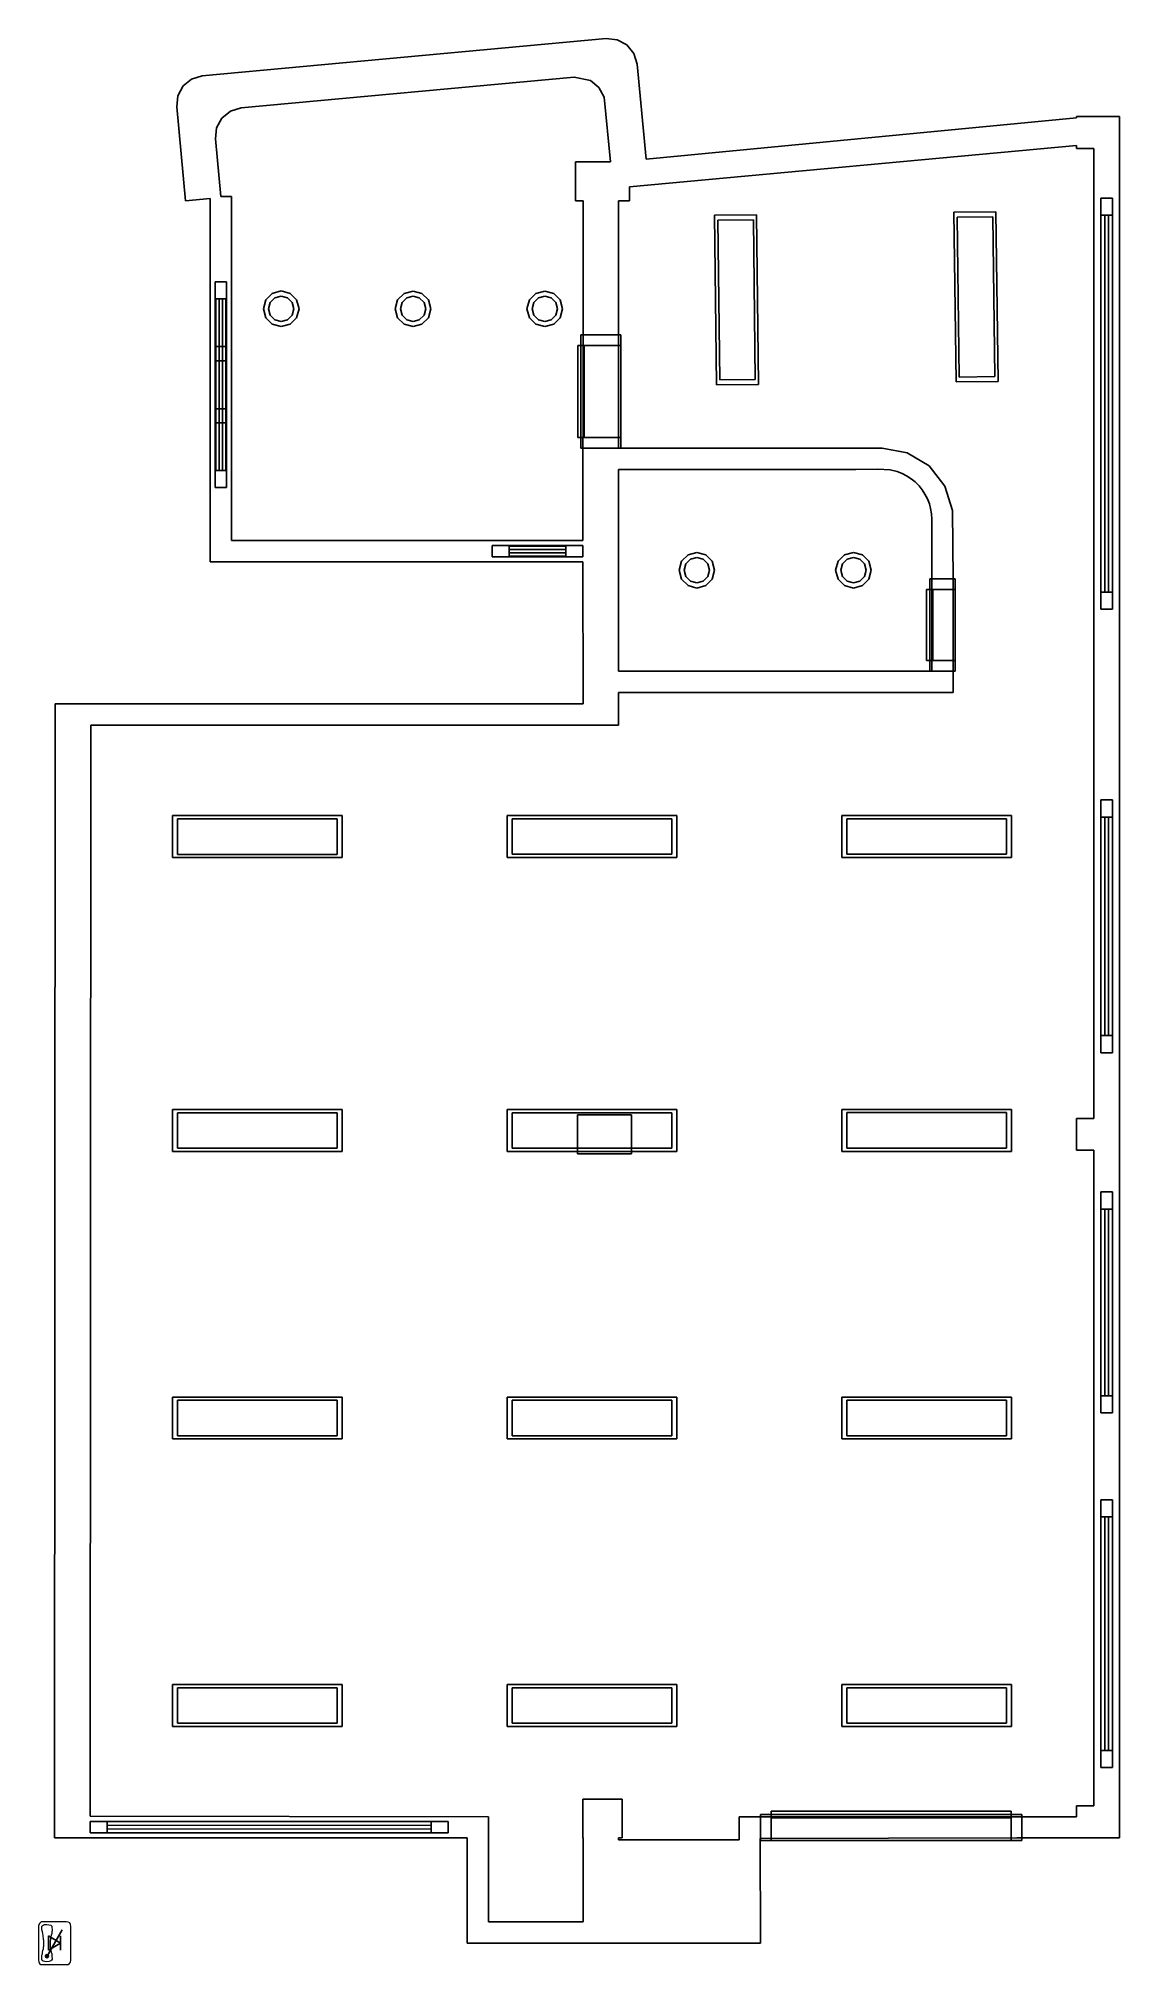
# Model space of a CAD drawing. Header units: metres. Extents: x -0.1 to 64.1, y -0.2 to 39.7.
# Drawn here: x -0.11 to 7.5, y -0.15 to 13.41 of the extents above; entities that cross this region are included whole.
import ezdxf

# ---------------------------------------------------------------- set-up
doc = ezdxf.new("R2010")
doc.units = ezdxf.units.M
doc.header["$LTSCALE"] = 0.2
doc.linetypes.add('ACAD_ISO02W100', pattern=[15, 12, -3])
for name, color, linetype in [('Comunicacion', 1, 'Continuous'), ('conexiones', 7, 'ACAD_ISO02W100'), ('Fases', 7, 'Continuous')]:
    doc.layers.add(name, color=color, linetype=linetype)
for name, color, linetype, true_color in [('DLX_APERT', 7, 'Continuous', 0x969696), ('DLX_CONT', 7, 'Continuous', 0x969696), ('DLX_LUM', 7, 'Continuous', 0xffd400), ('DLX_ROOF', 7, 'Continuous', 0x7f7f7f)]:
    doc.layers.add(name, color=color, linetype=linetype, true_color=true_color)
doc.layers.add('Muebles', color=9, linetype='Continuous', lineweight=5)

# ---------------------------------------------------------------- blocks, each defined once
blk = doc.blocks.new('Fase')
at = {"layer": 'Fases'}
blk.add_line((-0.053, -0.092), (0.053, 0.092), dxfattribs=at)
blk = doc.blocks.new('Neutro')
at = {"layer": 'Fases'}
h = blk.add_hatch(dxfattribs=at)
h.set_pattern_fill('ANGLE', color=256)
h.set_pattern_definition([(0, (-26.865, -1.6355), (0, 6.985), [5.08, -1.905]), (90, (-26.865, -1.6355), (-6.985, 4e-16), [5.08, -1.905])])
h.paths.add_polyline_path([(-0.065, -0.092, 1), (-0.042, -0.092, 1)])
blk.add_circle((-0.053, -0.092), 0.0111, dxfattribs=at)
blk.add_blockref('Fase', (0, 0), dxfattribs=at)
blk = doc.blocks.new('Tierra')
at = {"layer": 'Fases'}
for p, q in [((-0.053, -0.092), (0.053, 0.092)), ((-0.058, -0.092), (-0.049, -0.092))]:
    blk.add_line(p, q, dxfattribs=at)
blk = doc.blocks.new('telefono')
at = {"layer": 'Muebles', "linetype": 'Continuous'}
for p, q in [((-0.104, 0.141), (-0.111, 0.131)), ((-0.094, 0.149), (-0.104, 0.141)), ((-0.08, 0.15), (-0.094, 0.149)), ((-0.08, 0.15), (-0.08, 0.15)), ((0.081, 0.15), (-0.08, 0.15)), ((0.095, 0.147), (0.081, 0.15)), ((0.107, 0.142), (0.095, 0.147)), ((0.113, 0.131), (0.107, 0.142)), ((-0.111, 0.131), (-0.113, 0.118)), ((-0.113, 0.118), (-0.112, -0.118)), ((-0.089, 0.115), (-0.087, 0.122)), ((-0.089, 0.093), (-0.089, 0.115)), ((-0.088, 0.087), (-0.089, 0.093)), ((-0.086, 0.078), (-0.088, 0.087)), ((-0.087, 0.122), (-0.081, 0.127)), ((-0.083, 0.067), (-0.086, 0.078)), ((-0.081, 0.054), (-0.083, 0.067)), ((-0.081, 0.127), (-0.071, 0.13)), ((-0.079, 0.043), (-0.081, 0.054)), ((-0.077, 0.034), (-0.079, 0.043)), ((-0.077, 0.026), (-0.077, 0.034)), ((-0.076, 0.019), (-0.077, 0.026)), ((-0.075, -0.013), (-0.076, 0.019)), ((-0.071, 0.13), (-0.055, 0.131)), ((-0.055, 0.131), (-0.04, 0.129)), ((-0.04, 0.129), (-0.027, 0.127)), ((-0.028, 0.023), (-0.03, 0.016)), ((-0.03, 0.016), (-0.03, -0.01)), ((-0.025, 0.043), (-0.028, 0.033)), ((-0.028, 0.033), (-0.028, 0.023)), ((-0.027, 0.127), (-0.02, 0.12)), ((-0.023, 0.056), (-0.025, 0.043)), ((-0.019, 0.068), (-0.023, 0.056)), ((-0.02, 0.12), (-0.018, 0.113)), ((-0.016, 0.087), (-0.019, 0.078)), ((-0.019, 0.078), (-0.019, 0.068)), ((-0.018, 0.113), (-0.017, 0.093)), ((-0.017, 0.093), (-0.017, 0.093)), ((-0.017, 0.093), (-0.016, 0.087)), ((0.114, 0.116), (0.113, 0.131)), ((0.115, -0.12), (0.114, 0.116)), ((-0.112, -0.118), (-0.111, -0.132)), ((-0.111, -0.132), (-0.106, -0.143)), ((-0.09, -0.105), (-0.089, -0.093)), ((-0.089, -0.115), (-0.09, -0.105)), ((-0.089, -0.085), (-0.086, -0.075)), ((-0.089, -0.093), (-0.089, -0.085)), ((-0.087, -0.122), (-0.089, -0.115)), ((-0.081, -0.127), (-0.087, -0.122)), ((-0.086, -0.065), (-0.082, -0.053)), ((-0.086, -0.075), (-0.086, -0.065)), ((-0.082, -0.053), (-0.078, -0.041)), ((-0.069, -0.131), (-0.081, -0.127)), ((-0.078, -0.041), (-0.077, -0.03)), ((-0.077, -0.03), (-0.075, -0.021)), ((-0.075, -0.021), (-0.075, -0.013)), ((-0.054, -0.132), (-0.069, -0.131)), ((-0.037, -0.131), (-0.054, -0.132)), ((-0.027, -0.126), (-0.037, -0.131)), ((-0.03, -0.01), (-0.031, -0.02)), ((-0.031, -0.02), (-0.03, -0.03)), ((-0.03, -0.03), (-0.028, -0.04)), ((-0.028, -0.04), (-0.026, -0.052)), ((-0.021, -0.121), (-0.027, -0.126)), ((-0.026, -0.052), (-0.024, -0.064)), ((-0.024, -0.064), (-0.02, -0.076)), ((-0.017, -0.113), (-0.021, -0.121)), ((-0.02, -0.076), (-0.018, -0.085)), ((-0.018, -0.085), (-0.018, -0.093)), ((-0.018, -0.093), (-0.017, -0.113)), ((0.105, -0.145), (0.112, -0.134)), ((0.112, -0.134), (0.115, -0.12)), ((-0.106, -0.143), (-0.096, -0.15)), ((-0.096, -0.15), (-0.08, -0.151)), ((-0.08, -0.151), (0.08, -0.151)), ((0.08, -0.151), (0.095, -0.15)), ((0.095, -0.15), (0.105, -0.145))]:
    blk.add_line(p, q, dxfattribs=at)
blk = doc.blocks.new('Datos')
at = {"layer": 'Comunicacion'}
for p, q in [((-0.043, 0.05), (-0.043, -0.05)), ((0.043, 0), (-0.043, 0.05)), ((-0.043, 0.05), (-0.043, -0.05)), ((-0.043, -0.05), (0.043, 0)), ((0.043, -0.05), (0.043, 0.05)), ((0.043, 0), (0.043, -0.05)), ((0.043, -0.05), (0.043, -0.05))]:
    blk.add_line(p, q, dxfattribs=at)

msp = doc.modelspace()

# ---------------------------------------------------------------- linework, layer by layer
at = {"layer": 'DLX_APERT'}
for points in [[(7.447, 12.289, 0), (7.367, 12.289, 0)], [(7.367, 12.289, 0), (7.367, 9.394, 0)], [(7.447, 12.289, 0), (7.367, 12.289, 0)], [(7.367, 12.289, 0), (7.367, 12.289, 0)], [(7.367, 12.289, 0), (7.447, 12.289, 0)], [(7.367, 9.394, 0), (7.367, 12.289, 0)], [(7.367, 12.289, 0), (7.447, 12.289, 0)], [(7.367, 9.394, 0), (7.367, 12.289, 0)], [(7.367, 12.289, 0), (7.367, 12.289, 0)], [(7.367, 12.289, 0), (7.367, 9.394, 0)], [(7.447, 9.394, 0), (7.447, 12.289, 0)], [(7.447, 12.289, 0), (7.447, 12.289, 0)], [(7.447, 12.289, 0), (7.447, 9.394, 0)], [(7.447, 9.394, 0), (7.447, 12.289, 0)], [(7.447, 12.289, 0), (7.447, 12.289, 0)], [(7.447, 12.289, 0), (7.447, 9.394, 0)], [(7.367, 9.514, 0), (7.367, 12.169, 0)], [(7.367, 12.169, 0), (7.367, 12.169, 0)], [(7.367, 12.169, 0), (7.367, 9.514, 0)], [(7.367, 9.514, 0), (7.367, 12.169, 0)], [(7.367, 12.169, 0), (7.394, 12.169, 0)], [(7.394, 12.169, 0), (7.367, 12.169, 0)], [(7.367, 12.169, 0), (7.367, 12.169, 0)], [(7.367, 12.169, 0), (7.394, 12.169, 0)], [(7.394, 12.169, 0), (7.367, 12.169, 0)], [(7.367, 12.169, 0), (7.367, 9.514, 0)], [(7.394, 12.169, 0), (7.394, 9.514, 0)], [(7.394, 9.514, 0), (7.394, 12.169, 0)], [(7.394, 12.169, 0), (7.419, 12.169, 0)], [(7.394, 12.169, 0), (7.394, 12.169, 0)], [(7.394, 12.169, 0), (7.394, 12.169, 0)], [(7.394, 12.169, 0), (7.419, 12.169, 0)], [(7.419, 12.169, 0), (7.394, 12.169, 0)], [(7.394, 9.514, 0), (7.394, 12.169, 0)], [(7.394, 12.169, 0), (7.394, 9.514, 0)], [(7.419, 12.169, 0), (7.394, 12.169, 0)], [(7.419, 12.169, 0), (7.394, 12.169, 0)], [(7.394, 12.169, 0), (7.394, 9.514, 0)], [(7.394, 9.514, 0), (7.394, 12.169, 0)], [(7.394, 12.169, 0), (7.394, 12.169, 0)], [(7.394, 12.169, 0), (7.394, 9.514, 0)], [(7.394, 9.514, 0), (7.394, 12.169, 0)], [(7.394, 12.169, 0), (7.419, 12.169, 0)], [(7.419, 12.169, 0), (7.394, 12.169, 0)], [(7.394, 12.169, 0), (7.394, 12.169, 0)], [(7.394, 12.169, 0), (7.419, 12.169, 0)], [(7.419, 9.514, 0), (7.419, 12.169, 0)], [(7.419, 12.169, 0), (7.447, 12.169, 0)], [(7.419, 12.169, 0), (7.419, 12.169, 0)], [(7.419, 12.169, 0), (7.447, 12.169, 0)], [(7.447, 12.169, 0), (7.419, 12.169, 0)], [(7.419, 12.169, 0), (7.419, 9.514, 0)], [(7.447, 12.169, 0), (7.419, 12.169, 0)], [(7.419, 12.169, 0), (7.419, 9.514, 0)], [(7.419, 12.169, 0), (7.419, 12.169, 0)], [(7.419, 9.514, 0), (7.419, 12.169, 0)], [(7.419, 9.514, 0), (7.419, 12.169, 0)], [(7.419, 12.169, 0), (7.419, 12.169, 0)], [(7.419, 12.169, 0), (7.419, 9.514, 0)], [(7.419, 9.514, 0), (7.419, 12.169, 0)], [(7.419, 12.169, 0), (7.419, 9.514, 0)], [(7.419, 12.169, 0), (7.419, 12.169, 0)], [(7.447, 9.514, 0), (7.447, 12.169, 0)], [(7.447, 12.169, 0), (7.447, 12.169, 0)], [(7.447, 12.169, 0), (7.447, 9.514, 0)], [(7.447, 12.169, 0), (7.447, 9.514, 0)], [(7.447, 12.169, 0), (7.447, 12.169, 0)], [(7.447, 9.514, 0), (7.447, 12.169, 0)], [(1.211, 11.7, 0), (1.131, 11.7, 0)], [(1.131, 11.7, 0), (1.131, 10.252, 0)], [(1.211, 11.7, 0), (1.131, 11.7, 0)], [(1.131, 11.7, 0), (1.131, 11.7, 0)], [(1.131, 11.7, 0), (1.211, 11.7, 0)], [(1.131, 10.252, 0), (1.131, 11.7, 0)], [(1.131, 11.7, 0), (1.211, 11.7, 0)], [(1.131, 10.252, 0), (1.131, 11.7, 0)], [(1.131, 11.7, 0), (1.131, 11.7, 0)], [(1.131, 11.7, 0), (1.131, 10.252, 0)], [(1.211, 10.252, 0), (1.211, 11.7, 0)], [(1.211, 11.7, 0), (1.211, 11.7, 0)], [(1.211, 11.7, 0), (1.211, 10.252, 0)], [(1.211, 10.252, 0), (1.211, 11.7, 0)], [(1.211, 11.7, 0), (1.211, 11.7, 0)], [(1.211, 11.7, 0), (1.211, 10.252, 0)], [(1.131, 10.372, 0), (1.131, 11.58, 0)], [(1.131, 11.58, 0), (1.131, 11.58, 0)], [(1.131, 11.58, 0), (1.131, 10.372, 0)], [(1.158, 11.58, 0), (1.131, 11.58, 0)], [(1.131, 11.58, 0), (1.131, 11.58, 0)], [(1.131, 11.58, 0), (1.158, 11.58, 0)], [(1.131, 10.372, 0), (1.131, 11.58, 0)], [(1.131, 11.58, 0), (1.158, 11.58, 0)], [(1.158, 11.58, 0), (1.131, 11.58, 0)], [(1.131, 11.58, 0), (1.131, 10.372, 0)], [(1.136, 11.58, 0), (1.158, 11.58, 0)], [(1.158, 11.58, 0), (1.136, 11.58, 0)], [(1.136, 11.58, 0), (1.136, 11.58, 0)], [(1.158, 11.58, 0), (1.136, 11.58, 0)], [(1.136, 11.58, 0), (1.136, 11.58, 0)], [(1.136, 11.58, 0), (1.158, 11.58, 0)], [(1.136, 10.372, 0), (1.136, 11.58, 0)], [(1.136, 11.58, 0), (1.136, 11.58, 0)], [(1.136, 11.58, 0), (1.136, 11.245, 0)], [(1.158, 11.58, 0), (1.136, 11.58, 0)], [(1.136, 11.58, 0), (1.136, 10.372, 0)], [(1.136, 11.245, 0), (1.136, 11.58, 0)], [(1.136, 11.58, 0), (1.158, 11.58, 0)], [(1.158, 11.58, 0), (1.136, 11.58, 0)], [(1.136, 11.58, 0), (1.136, 11.58, 0)], [(1.136, 11.58, 0), (1.158, 11.58, 0)], [(1.158, 10.372, 0), (1.158, 11.58, 0)], [(1.158, 11.58, 0), (1.183, 11.58, 0)], [(1.158, 11.58, 0), (1.158, 11.58, 0)], [(1.158, 11.58, 0), (1.158, 11.58, 0)], [(1.158, 11.58, 0), (1.158, 11.58, 0)], [(1.158, 11.58, 0), (1.183, 11.58, 0)], [(1.183, 11.58, 0), (1.158, 11.58, 0)], [(1.158, 11.58, 0), (1.158, 10.372, 0)], [(1.158, 11.58, 0), (1.158, 11.245, 0)], [(1.183, 11.58, 0), (1.158, 11.58, 0)], [(1.183, 11.58, 0), (1.158, 11.58, 0)], [(1.158, 11.58, 0), (1.158, 11.58, 0)], [(1.158, 11.58, 0), (1.183, 11.58, 0)], [(1.183, 11.58, 0), (1.158, 11.58, 0)], [(1.158, 11.58, 0), (1.183, 11.58, 0)], [(1.158, 11.245, 0), (1.158, 11.58, 0)], [(1.158, 10.372, 0), (1.158, 11.58, 0)], [(1.158, 11.58, 0), (1.158, 11.245, 0)], [(1.158, 11.245, 0), (1.158, 11.58, 0)], [(1.158, 11.58, 0), (1.183, 11.58, 0)], [(1.158, 11.58, 0), (1.158, 10.372, 0)], [(1.183, 11.58, 0), (1.158, 11.58, 0)], [(1.183, 11.58, 0), (1.158, 11.58, 0)], [(1.158, 11.58, 0), (1.183, 11.58, 0)], [(1.158, 10.372, 0), (1.158, 11.58, 0)], [(1.158, 11.58, 0), (1.183, 11.58, 0)], [(1.158, 10.372, 0), (1.158, 11.58, 0)], [(1.158, 11.58, 0), (1.158, 11.58, 0)], [(1.158, 11.58, 0), (1.158, 10.372, 0)], [(1.183, 11.58, 0), (1.158, 11.58, 0)], [(1.158, 11.58, 0), (1.158, 11.58, 0)], [(1.158, 11.58, 0), (1.183, 11.58, 0)], [(1.183, 11.58, 0), (1.158, 11.58, 0)], [(1.158, 11.58, 0), (1.158, 10.372, 0)], [(1.183, 11.58, 0), (1.158, 11.58, 0)], [(1.158, 11.58, 0), (1.158, 11.245, 0)], [(1.158, 11.245, 0), (1.158, 11.58, 0)], [(1.158, 11.58, 0), (1.158, 11.58, 0)], [(1.158, 11.58, 0), (1.158, 11.245, 0)], [(1.183, 11.58, 0), (1.158, 11.58, 0)], [(1.158, 11.58, 0), (1.158, 11.58, 0)], [(1.158, 11.58, 0), (1.183, 11.58, 0)], [(1.158, 11.245, 0), (1.158, 11.58, 0)], [(1.158, 11.58, 0), (1.183, 11.58, 0)], [(1.183, 11.58, 0), (1.183, 10.372, 0)], [(1.211, 11.58, 0), (1.183, 11.58, 0)], [(1.183, 11.58, 0), (1.183, 11.245, 0)], [(1.183, 11.58, 0), (1.183, 11.58, 0)], [(1.183, 10.372, 0), (1.183, 11.58, 0)], [(1.183, 11.58, 0), (1.211, 11.58, 0)], [(1.183, 11.245, 0), (1.183, 11.58, 0)], [(1.183, 11.58, 0), (1.183, 11.58, 0)], [(1.206, 11.58, 0), (1.183, 11.58, 0)], [(1.183, 11.58, 0), (1.183, 11.58, 0)], [(1.183, 11.58, 0), (1.211, 11.58, 0)], [(1.211, 11.58, 0), (1.183, 11.58, 0)], [(1.183, 11.58, 0), (1.183, 11.58, 0)], [(1.183, 11.58, 0), (1.206, 11.58, 0)], [(1.206, 11.58, 0), (1.183, 11.58, 0)], [(1.183, 11.58, 0), (1.206, 11.58, 0)], [(1.183, 11.245, 0), (1.183, 11.58, 0)], [(1.183, 11.58, 0), (1.206, 11.58, 0)], [(1.183, 11.58, 0), (1.183, 10.372, 0)], [(1.206, 11.58, 0), (1.183, 11.58, 0)], [(1.183, 11.58, 0), (1.183, 11.245, 0)], [(1.183, 10.372, 0), (1.183, 11.58, 0)], [(1.206, 11.58, 0), (1.183, 11.58, 0)], [(1.183, 11.58, 0), (1.206, 11.58, 0)], [(1.183, 10.372, 0), (1.183, 11.58, 0)], [(1.183, 11.58, 0), (1.183, 11.58, 0)], [(1.183, 11.58, 0), (1.183, 10.372, 0)], [(1.183, 11.58, 0), (1.183, 10.372, 0)], [(1.183, 11.58, 0), (1.183, 11.58, 0)], [(1.183, 10.372, 0), (1.183, 11.58, 0)], [(1.183, 11.245, 0), (1.183, 11.58, 0)], [(1.183, 11.58, 0), (1.183, 11.58, 0)], [(1.183, 11.58, 0), (1.183, 11.245, 0)], [(1.183, 11.245, 0), (1.183, 11.58, 0)], [(1.183, 11.58, 0), (1.183, 11.58, 0)], [(1.183, 11.58, 0), (1.183, 11.245, 0)], [(1.206, 11.58, 0), (1.206, 11.58, 0)], [(1.206, 11.58, 0), (1.206, 11.58, 0)], [(1.206, 11.245, 0), (1.206, 11.58, 0)], [(1.206, 11.58, 0), (1.206, 11.58, 0)], [(1.206, 11.58, 0), (1.206, 10.372, 0)], [(1.206, 11.58, 0), (1.206, 11.245, 0)], [(1.206, 10.372, 0), (1.206, 11.58, 0)], [(1.206, 11.58, 0), (1.206, 11.58, 0)], [(1.211, 10.372, 0), (1.211, 11.58, 0)], [(1.211, 11.58, 0), (1.211, 11.58, 0)], [(1.211, 11.58, 0), (1.211, 10.372, 0)], [(1.211, 10.372, 0), (1.211, 11.58, 0)], [(1.211, 11.58, 0), (1.211, 10.372, 0)], [(1.211, 11.58, 0), (1.211, 11.58, 0)], [(3.706, 11.328, 0), (3.706, 10.528, 0)], [(3.986, 11.328, 0), (3.706, 11.328, 0)], [(3.706, 11.328, 0), (3.706, 11.328, 0)], [(3.706, 11.328, 0), (3.986, 11.328, 0)], [(3.986, 11.328, 0), (3.706, 11.328, 0)], [(3.706, 11.253, 0), (3.706, 11.328, 0)], [(3.706, 11.328, 0), (3.986, 11.328, 0)], [(3.706, 10.528, 0), (3.706, 11.328, 0)], [(3.706, 11.328, 0), (3.706, 11.328, 0)], [(3.706, 11.328, 0), (3.706, 11.253, 0)], [(3.986, 10.528, 0), (3.986, 11.328, 0)], [(3.986, 11.328, 0), (3.986, 11.328, 0)], [(3.986, 11.328, 0), (3.986, 11.253, 0)], [(3.986, 11.253, 0), (3.986, 11.328, 0)], [(3.986, 11.328, 0), (3.986, 11.328, 0)], [(3.986, 11.328, 0), (3.986, 10.528, 0)], [(1.136, 11.145, 0), (1.136, 11.245, 0)], [(1.136, 11.245, 0), (1.158, 11.245, 0)], [(1.136, 11.245, 0), (1.136, 11.145, 0)], [(1.158, 11.245, 0), (1.136, 11.245, 0)], [(1.136, 11.245, 0), (1.136, 11.245, 0)], [(1.136, 11.245, 0), (1.136, 11.145, 0)], [(1.158, 11.245, 0), (1.136, 11.245, 0)], [(1.136, 11.245, 0), (1.136, 11.245, 0)], [(1.136, 11.245, 0), (1.158, 11.245, 0)], [(1.158, 11.245, 0), (1.136, 11.245, 0)], [(1.136, 11.245, 0), (1.158, 11.245, 0)], [(1.136, 11.145, 0), (1.136, 11.245, 0)], [(1.158, 11.145, 0), (1.136, 11.145, 0)], [(1.136, 11.145, 0), (1.158, 11.145, 0)], [(1.158, 11.145, 0), (1.136, 11.145, 0)], [(1.136, 11.145, 0), (1.136, 11.145, 0)], [(1.136, 11.145, 0), (1.158, 11.145, 0)], [(1.136, 10.807, 0), (1.136, 11.145, 0)], [(1.136, 11.145, 0), (1.158, 11.145, 0)], [(1.136, 11.145, 0), (1.136, 11.145, 0)], [(1.136, 11.145, 0), (1.136, 10.807, 0)], [(1.158, 11.145, 0), (1.136, 11.145, 0)], [(1.158, 11.245, 0), (1.183, 11.245, 0)], [(1.183, 11.245, 0), (1.158, 11.245, 0)], [(1.158, 11.245, 0), (1.158, 11.245, 0)], [(1.183, 11.245, 0), (1.158, 11.245, 0)], [(1.158, 11.245, 0), (1.158, 11.245, 0)], [(1.158, 11.245, 0), (1.183, 11.245, 0)], [(1.183, 11.245, 0), (1.158, 11.245, 0)], [(1.158, 11.245, 0), (1.183, 11.245, 0)], [(1.158, 11.245, 0), (1.183, 11.245, 0)], [(1.183, 11.245, 0), (1.158, 11.245, 0)], [(1.158, 11.245, 0), (1.158, 11.245, 0)], [(1.158, 11.245, 0), (1.183, 11.245, 0)], [(1.158, 11.245, 0), (1.158, 11.245, 0)], [(1.183, 11.245, 0), (1.158, 11.245, 0)], [(1.183, 11.145, 0), (1.158, 11.145, 0)], [(1.158, 11.145, 0), (1.158, 10.807, 0)], [(1.158, 10.807, 0), (1.158, 11.145, 0)], [(1.158, 11.145, 0), (1.183, 11.145, 0)], [(1.158, 11.145, 0), (1.158, 11.145, 0)], [(1.158, 11.145, 0), (1.183, 11.145, 0)], [(1.183, 11.145, 0), (1.158, 11.145, 0)], [(1.158, 11.145, 0), (1.158, 11.145, 0)], [(1.158, 10.807, 0), (1.158, 11.145, 0)], [(1.158, 11.145, 0), (1.183, 11.145, 0)], [(1.158, 11.145, 0), (1.158, 10.807, 0)], [(1.183, 11.145, 0), (1.158, 11.145, 0)], [(1.183, 11.145, 0), (1.158, 11.145, 0)], [(1.158, 11.145, 0), (1.158, 11.145, 0)], [(1.158, 11.145, 0), (1.183, 11.145, 0)], [(1.183, 11.145, 0), (1.158, 11.145, 0)], [(1.158, 11.145, 0), (1.158, 10.807, 0)], [(1.158, 10.807, 0), (1.158, 11.145, 0)], [(1.158, 11.145, 0), (1.158, 11.145, 0)], [(1.158, 11.145, 0), (1.158, 10.807, 0)], [(1.158, 10.807, 0), (1.158, 11.145, 0)], [(1.158, 11.145, 0), (1.183, 11.145, 0)], [(1.183, 11.245, 0), (1.206, 11.245, 0)], [(1.206, 11.245, 0), (1.183, 11.245, 0)], [(1.183, 11.245, 0), (1.183, 11.245, 0)], [(1.183, 11.245, 0), (1.206, 11.245, 0)], [(1.206, 11.245, 0), (1.183, 11.245, 0)], [(1.206, 11.245, 0), (1.183, 11.245, 0)], [(1.183, 11.245, 0), (1.183, 11.245, 0)], [(1.183, 11.245, 0), (1.206, 11.245, 0)], [(1.183, 11.245, 0), (1.183, 11.245, 0)], [(1.183, 11.245, 0), (1.183, 11.245, 0)], [(1.206, 11.145, 0), (1.183, 11.145, 0)], [(1.183, 11.145, 0), (1.183, 10.807, 0)], [(1.183, 10.807, 0), (1.183, 11.145, 0)], [(1.183, 11.145, 0), (1.206, 11.145, 0)], [(1.183, 10.807, 0), (1.183, 11.145, 0)], [(1.183, 11.145, 0), (1.206, 11.145, 0)], [(1.183, 11.145, 0), (1.183, 11.145, 0)], [(1.183, 11.145, 0), (1.206, 11.145, 0)], [(1.206, 11.145, 0), (1.183, 11.145, 0)], [(1.183, 11.145, 0), (1.183, 11.145, 0)], [(1.183, 11.145, 0), (1.183, 10.807, 0)], [(1.206, 11.145, 0), (1.183, 11.145, 0)], [(1.183, 10.807, 0), (1.183, 11.145, 0)], [(1.183, 11.145, 0), (1.183, 11.145, 0)], [(1.183, 11.145, 0), (1.183, 10.807, 0)], [(1.183, 11.145, 0), (1.183, 11.145, 0)], [(1.183, 10.807, 0), (1.183, 11.145, 0)], [(1.183, 11.145, 0), (1.183, 10.807, 0)], [(1.206, 11.245, 0), (1.206, 11.145, 0)], [(1.206, 11.145, 0), (1.206, 11.245, 0)], [(1.206, 11.245, 0), (1.206, 11.245, 0)], [(1.206, 11.145, 0), (1.206, 11.245, 0)], [(1.206, 11.245, 0), (1.206, 11.245, 0)], [(1.206, 11.245, 0), (1.206, 11.145, 0)], [(1.206, 10.807, 0), (1.206, 11.145, 0)], [(1.206, 11.145, 0), (1.206, 11.145, 0)], [(1.206, 11.145, 0), (1.206, 10.807, 0)], [(1.206, 11.145, 0), (1.206, 11.145, 0)], [(3.683, 10.603, 0), (3.683, 11.253, 0)], [(3.683, 11.253, 0), (3.706, 11.253, 0)], [(3.683, 11.253, 0), (3.683, 10.603, 0)], [(3.683, 10.603, 0), (3.683, 11.253, 0)], [(3.683, 11.253, 0), (3.683, 11.253, 0)], [(3.706, 11.253, 0), (3.683, 11.253, 0)], [(3.683, 11.253, 0), (3.683, 11.253, 0)], [(3.683, 11.253, 0), (3.706, 11.253, 0)], [(3.706, 11.253, 0), (3.683, 11.253, 0)], [(3.683, 11.253, 0), (3.683, 10.603, 0)], [(3.728, 11.253, 0), (3.706, 11.253, 0)], [(3.706, 11.253, 0), (3.706, 11.253, 0)], [(3.706, 11.253, 0), (3.706, 10.603, 0)], [(3.706, 10.603, 0), (3.706, 11.253, 0)], [(3.706, 11.253, 0), (3.728, 11.253, 0)], [(3.728, 11.253, 0), (3.706, 11.253, 0)], [(3.706, 11.253, 0), (3.706, 11.253, 0)], [(3.706, 11.253, 0), (3.728, 11.253, 0)], [(3.706, 11.253, 0), (3.728, 11.253, 0)], [(3.706, 11.253, 0), (3.706, 11.253, 0)], [(3.706, 10.603, 0), (3.706, 11.253, 0)], [(3.706, 11.253, 0), (3.706, 11.253, 0)], [(3.706, 11.253, 0), (3.728, 11.253, 0)], [(3.728, 11.253, 0), (3.706, 11.253, 0)], [(3.706, 11.253, 0), (3.706, 10.603, 0)], [(3.728, 11.253, 0), (3.706, 11.253, 0)], [(3.986, 11.253, 0), (3.728, 11.253, 0)], [(3.728, 10.603, 0), (3.728, 11.253, 0)], [(3.728, 11.253, 0), (3.986, 11.253, 0)], [(3.728, 11.253, 0), (3.728, 11.253, 0)], [(3.728, 11.253, 0), (3.986, 11.253, 0)], [(3.986, 11.253, 0), (3.728, 11.253, 0)], [(3.728, 11.253, 0), (3.728, 10.603, 0)], [(3.728, 11.253, 0), (3.728, 11.253, 0)], [(3.728, 11.253, 0), (3.728, 10.603, 0)], [(3.728, 10.603, 0), (3.728, 11.253, 0)], [(3.728, 11.253, 0), (3.728, 11.253, 0)], [(3.728, 11.253, 0), (3.728, 10.603, 0)], [(3.728, 11.253, 0), (3.728, 11.253, 0)], [(3.728, 10.603, 0), (3.728, 11.253, 0)], [(3.986, 11.253, 0), (3.986, 11.253, 0)], [(3.986, 10.603, 0), (3.986, 11.253, 0)], [(3.986, 11.253, 0), (3.986, 10.603, 0)], [(3.986, 11.253, 0), (3.986, 11.253, 0)], [(1.136, 10.807, 0), (1.136, 10.707, 0)], [(1.158, 10.807, 0), (1.136, 10.807, 0)], [(1.136, 10.707, 0), (1.136, 10.807, 0)], [(1.136, 10.807, 0), (1.158, 10.807, 0)], [(1.158, 10.807, 0), (1.136, 10.807, 0)], [(1.158, 10.807, 0), (1.136, 10.807, 0)], [(1.136, 10.807, 0), (1.136, 10.807, 0)], [(1.136, 10.807, 0), (1.158, 10.807, 0)], [(1.136, 10.807, 0), (1.136, 10.807, 0)], [(1.136, 10.807, 0), (1.136, 10.707, 0)], [(1.136, 10.807, 0), (1.158, 10.807, 0)], [(1.136, 10.707, 0), (1.136, 10.807, 0)], [(1.158, 10.807, 0), (1.183, 10.807, 0)], [(1.183, 10.807, 0), (1.158, 10.807, 0)], [(1.183, 10.807, 0), (1.158, 10.807, 0)], [(1.158, 10.807, 0), (1.158, 10.807, 0)], [(1.158, 10.807, 0), (1.183, 10.807, 0)], [(1.183, 10.807, 0), (1.158, 10.807, 0)], [(1.158, 10.807, 0), (1.158, 10.807, 0)], [(1.158, 10.807, 0), (1.183, 10.807, 0)], [(1.158, 10.807, 0), (1.183, 10.807, 0)], [(1.183, 10.807, 0), (1.158, 10.807, 0)], [(1.158, 10.807, 0), (1.158, 10.807, 0)], [(1.158, 10.807, 0), (1.183, 10.807, 0)], [(1.158, 10.807, 0), (1.158, 10.807, 0)], [(1.183, 10.807, 0), (1.158, 10.807, 0)], [(1.183, 10.807, 0), (1.206, 10.807, 0)], [(1.206, 10.807, 0), (1.183, 10.807, 0)], [(1.183, 10.807, 0), (1.183, 10.807, 0)], [(1.183, 10.807, 0), (1.206, 10.807, 0)], [(1.206, 10.807, 0), (1.183, 10.807, 0)], [(1.206, 10.807, 0), (1.183, 10.807, 0)], [(1.183, 10.807, 0), (1.183, 10.807, 0)], [(1.183, 10.807, 0), (1.206, 10.807, 0)], [(1.183, 10.807, 0), (1.183, 10.807, 0)], [(1.183, 10.807, 0), (1.183, 10.807, 0)], [(1.206, 10.807, 0), (1.206, 10.707, 0)], [(1.206, 10.707, 0), (1.206, 10.807, 0)], [(1.206, 10.707, 0), (1.206, 10.807, 0)], [(1.206, 10.807, 0), (1.206, 10.807, 0)], [(1.206, 10.807, 0), (1.206, 10.807, 0)], [(1.206, 10.807, 0), (1.206, 10.707, 0)], [(1.136, 10.707, 0), (1.158, 10.707, 0)], [(1.158, 10.707, 0), (1.136, 10.707, 0)], [(1.136, 10.707, 0), (1.136, 10.707, 0)], [(1.136, 10.707, 0), (1.136, 10.372, 0)], [(1.158, 10.707, 0), (1.136, 10.707, 0)], [(1.136, 10.707, 0), (1.136, 10.707, 0)], [(1.136, 10.707, 0), (1.158, 10.707, 0)], [(1.136, 10.372, 0), (1.136, 10.707, 0)], [(1.136, 10.707, 0), (1.158, 10.707, 0)], [(1.158, 10.707, 0), (1.136, 10.707, 0)], [(1.183, 10.707, 0), (1.158, 10.707, 0)], [(1.158, 10.707, 0), (1.158, 10.372, 0)], [(1.158, 10.707, 0), (1.183, 10.707, 0)], [(1.158, 10.372, 0), (1.158, 10.707, 0)], [(1.158, 10.372, 0), (1.158, 10.707, 0)], [(1.158, 10.707, 0), (1.183, 10.707, 0)], [(1.158, 10.707, 0), (1.158, 10.707, 0)], [(1.158, 10.707, 0), (1.158, 10.372, 0)], [(1.158, 10.707, 0), (1.158, 10.707, 0)], [(1.158, 10.707, 0), (1.183, 10.707, 0)], [(1.183, 10.707, 0), (1.158, 10.707, 0)], [(1.183, 10.707, 0), (1.158, 10.707, 0)], [(1.183, 10.707, 0), (1.158, 10.707, 0)], [(1.158, 10.707, 0), (1.158, 10.707, 0)], [(1.158, 10.707, 0), (1.183, 10.707, 0)], [(1.183, 10.707, 0), (1.158, 10.707, 0)], [(1.158, 10.707, 0), (1.158, 10.372, 0)], [(1.158, 10.372, 0), (1.158, 10.707, 0)], [(1.158, 10.707, 0), (1.158, 10.707, 0)], [(1.158, 10.707, 0), (1.158, 10.372, 0)], [(1.158, 10.372, 0), (1.158, 10.707, 0)], [(1.158, 10.707, 0), (1.183, 10.707, 0)], [(1.206, 10.707, 0), (1.183, 10.707, 0)], [(1.183, 10.707, 0), (1.183, 10.372, 0)], [(1.183, 10.372, 0), (1.183, 10.707, 0)], [(1.183, 10.707, 0), (1.206, 10.707, 0)], [(1.183, 10.372, 0), (1.183, 10.707, 0)], [(1.183, 10.707, 0), (1.206, 10.707, 0)], [(1.183, 10.707, 0), (1.183, 10.372, 0)], [(1.183, 10.707, 0), (1.183, 10.707, 0)], [(1.183, 10.707, 0), (1.206, 10.707, 0)], [(1.206, 10.707, 0), (1.183, 10.707, 0)], [(1.183, 10.707, 0), (1.183, 10.707, 0)], [(1.206, 10.707, 0), (1.183, 10.707, 0)], [(1.183, 10.372, 0), (1.183, 10.707, 0)], [(1.183, 10.707, 0), (1.183, 10.707, 0)], [(1.183, 10.707, 0), (1.183, 10.372, 0)], [(1.183, 10.707, 0), (1.183, 10.707, 0)], [(1.183, 10.372, 0), (1.183, 10.707, 0)], [(1.183, 10.707, 0), (1.183, 10.372, 0)], [(1.206, 10.707, 0), (1.206, 10.372, 0)], [(1.206, 10.707, 0), (1.206, 10.707, 0)], [(1.206, 10.372, 0), (1.206, 10.707, 0)], [(1.206, 10.707, 0), (1.206, 10.707, 0)], [(3.706, 10.603, 0), (3.683, 10.603, 0)], [(3.683, 10.603, 0), (3.683, 10.603, 0)], [(3.706, 10.603, 0), (3.683, 10.603, 0)], [(3.683, 10.603, 0), (3.683, 10.603, 0)], [(3.683, 10.603, 0), (3.706, 10.603, 0)], [(3.683, 10.603, 0), (3.706, 10.603, 0)], [(3.706, 10.603, 0), (3.728, 10.603, 0)], [(3.706, 10.528, 0), (3.706, 10.603, 0)], [(3.706, 10.603, 0), (3.706, 10.603, 0)], [(3.706, 10.603, 0), (3.706, 10.528, 0)], [(3.728, 10.603, 0), (3.706, 10.603, 0)], [(3.728, 10.603, 0), (3.706, 10.603, 0)], [(3.706, 10.603, 0), (3.706, 10.603, 0)], [(3.706, 10.603, 0), (3.728, 10.603, 0)], [(3.728, 10.603, 0), (3.706, 10.603, 0)], [(3.706, 10.603, 0), (3.706, 10.603, 0)], [(3.706, 10.603, 0), (3.728, 10.603, 0)], [(3.706, 10.603, 0), (3.706, 10.603, 0)], [(3.706, 10.603, 0), (3.728, 10.603, 0)], [(3.728, 10.603, 0), (3.706, 10.603, 0)], [(3.728, 10.603, 0), (3.986, 10.603, 0)], [(3.986, 10.603, 0), (3.728, 10.603, 0)], [(3.728, 10.603, 0), (3.728, 10.603, 0)], [(3.728, 10.603, 0), (3.986, 10.603, 0)], [(3.986, 10.603, 0), (3.728, 10.603, 0)], [(3.728, 10.603, 0), (3.728, 10.603, 0)], [(3.728, 10.603, 0), (3.728, 10.603, 0)], [(3.728, 10.603, 0), (3.728, 10.603, 0)], [(3.986, 10.603, 0), (3.986, 10.528, 0)], [(3.986, 10.528, 0), (3.986, 10.603, 0)], [(3.986, 10.603, 0), (3.986, 10.603, 0)], [(3.986, 10.603, 0), (3.986, 10.603, 0)], [(3.706, 10.528, 0), (3.986, 10.528, 0)], [(3.706, 10.528, 0), (3.706, 10.528, 0)], [(3.706, 10.528, 0), (3.986, 10.528, 0)], [(3.986, 10.528, 0), (3.706, 10.528, 0)], [(3.986, 10.528, 0), (3.706, 10.528, 0)], [(3.706, 10.528, 0), (3.706, 10.528, 0)], [(3.986, 10.528, 0), (3.986, 10.528, 0)], [(3.986, 10.528, 0), (3.986, 10.528, 0)], [(1.131, 10.372, 0), (1.131, 10.372, 0)], [(1.158, 10.372, 0), (1.131, 10.372, 0)], [(1.131, 10.372, 0), (1.131, 10.372, 0)], [(1.131, 10.372, 0), (1.158, 10.372, 0)], [(1.158, 10.372, 0), (1.131, 10.372, 0)], [(1.131, 10.372, 0), (1.158, 10.372, 0)], [(1.136, 10.372, 0), (1.158, 10.372, 0)], [(1.158, 10.372, 0), (1.136, 10.372, 0)], [(1.136, 10.372, 0), (1.136, 10.372, 0)], [(1.158, 10.372, 0), (1.136, 10.372, 0)], [(1.136, 10.372, 0), (1.136, 10.372, 0)], [(1.136, 10.372, 0), (1.158, 10.372, 0)], [(1.136, 10.372, 0), (1.136, 10.372, 0)], [(1.158, 10.372, 0), (1.136, 10.372, 0)], [(1.136, 10.372, 0), (1.158, 10.372, 0)], [(1.158, 10.372, 0), (1.136, 10.372, 0)], [(1.136, 10.372, 0), (1.136, 10.372, 0)], [(1.136, 10.372, 0), (1.158, 10.372, 0)], [(1.183, 10.372, 0), (1.158, 10.372, 0)], [(1.158, 10.372, 0), (1.158, 10.372, 0)], [(1.158, 10.372, 0), (1.158, 10.372, 0)], [(1.158, 10.372, 0), (1.183, 10.372, 0)], [(1.158, 10.372, 0), (1.158, 10.372, 0)], [(1.158, 10.372, 0), (1.183, 10.372, 0)], [(1.183, 10.372, 0), (1.158, 10.372, 0)], [(1.183, 10.372, 0), (1.158, 10.372, 0)], [(1.158, 10.372, 0), (1.158, 10.372, 0)], [(1.158, 10.372, 0), (1.183, 10.372, 0)], [(1.183, 10.372, 0), (1.158, 10.372, 0)], [(1.158, 10.372, 0), (1.183, 10.372, 0)], [(1.183, 10.372, 0), (1.158, 10.372, 0)], [(1.158, 10.372, 0), (1.183, 10.372, 0)], [(1.183, 10.372, 0), (1.158, 10.372, 0)], [(1.158, 10.372, 0), (1.183, 10.372, 0)], [(1.158, 10.372, 0), (1.183, 10.372, 0)], [(1.158, 10.372, 0), (1.158, 10.372, 0)], [(1.183, 10.372, 0), (1.158, 10.372, 0)], [(1.158, 10.372, 0), (1.158, 10.372, 0)], [(1.158, 10.372, 0), (1.183, 10.372, 0)], [(1.183, 10.372, 0), (1.158, 10.372, 0)], [(1.183, 10.372, 0), (1.158, 10.372, 0)], [(1.158, 10.372, 0), (1.158, 10.372, 0)], [(1.158, 10.372, 0), (1.183, 10.372, 0)], [(1.183, 10.372, 0), (1.158, 10.372, 0)], [(1.158, 10.372, 0), (1.158, 10.372, 0)], [(1.158, 10.372, 0), (1.183, 10.372, 0)], [(1.183, 10.372, 0), (1.211, 10.372, 0)], [(1.183, 10.372, 0), (1.183, 10.372, 0)], [(1.211, 10.372, 0), (1.183, 10.372, 0)], [(1.183, 10.372, 0), (1.183, 10.372, 0)], [(1.206, 10.372, 0), (1.183, 10.372, 0)], [(1.183, 10.372, 0), (1.183, 10.372, 0)], [(1.183, 10.372, 0), (1.211, 10.372, 0)], [(1.211, 10.372, 0), (1.183, 10.372, 0)], [(1.183, 10.372, 0), (1.183, 10.372, 0)], [(1.183, 10.372, 0), (1.206, 10.372, 0)], [(1.206, 10.372, 0), (1.183, 10.372, 0)], [(1.183, 10.372, 0), (1.206, 10.372, 0)], [(1.206, 10.372, 0), (1.183, 10.372, 0)], [(1.183, 10.372, 0), (1.206, 10.372, 0)], [(1.206, 10.372, 0), (1.183, 10.372, 0)], [(1.183, 10.372, 0), (1.206, 10.372, 0)], [(1.183, 10.372, 0), (1.183, 10.372, 0)], [(1.183, 10.372, 0), (1.183, 10.372, 0)], [(1.183, 10.372, 0), (1.183, 10.372, 0)], [(1.183, 10.372, 0), (1.183, 10.372, 0)], [(1.206, 10.372, 0), (1.206, 10.372, 0)], [(1.206, 10.372, 0), (1.206, 10.372, 0)], [(1.206, 10.372, 0), (1.206, 10.372, 0)], [(1.206, 10.372, 0), (1.206, 10.372, 0)], [(1.211, 10.372, 0), (1.211, 10.372, 0)], [(1.211, 10.372, 0), (1.211, 10.372, 0)], [(1.131, 10.252, 0), (1.211, 10.252, 0)], [(1.211, 10.252, 0), (1.131, 10.252, 0)], [(1.211, 10.252, 0), (1.131, 10.252, 0)], [(1.131, 10.252, 0), (1.131, 10.252, 0)], [(1.131, 10.252, 0), (1.211, 10.252, 0)], [(1.131, 10.252, 0), (1.131, 10.252, 0)], [(1.211, 10.252, 0), (1.211, 10.252, 0)], [(1.211, 10.252, 0), (1.211, 10.252, 0)], [(3.72, 9.843, 0), (3.08, 9.843, 0)], [(3.08, 9.843, 0), (3.08, 9.763, 0)], [(3.08, 9.843, 0), (3.08, 9.843, 0)], [(3.08, 9.843, 0), (3.08, 9.763, 0)], [(3.08, 9.763, 0), (3.08, 9.843, 0)], [(3.08, 9.843, 0), (3.72, 9.843, 0)], [(3.08, 9.763, 0), (3.08, 9.843, 0)], [(3.72, 9.843, 0), (3.08, 9.843, 0)], [(3.08, 9.843, 0), (3.08, 9.843, 0)], [(3.08, 9.843, 0), (3.72, 9.843, 0)], [(3.6, 9.843, 0), (3.2, 9.843, 0)], [(3.2, 9.843, 0), (3.2, 9.843, 0)], [(3.2, 9.843, 0), (3.6, 9.843, 0)], [(3.2, 9.816, 0), (3.2, 9.843, 0)], [(3.2, 9.843, 0), (3.2, 9.843, 0)], [(3.2, 9.843, 0), (3.2, 9.816, 0)], [(3.6, 9.843, 0), (3.2, 9.843, 0)], [(3.2, 9.843, 0), (3.2, 9.816, 0)], [(3.2, 9.816, 0), (3.2, 9.843, 0)], [(3.2, 9.843, 0), (3.6, 9.843, 0)], [(3.2, 9.838, 0), (3.2, 9.838, 0)], [(3.2, 9.838, 0), (3.2, 9.816, 0)], [(3.2, 9.816, 0), (3.2, 9.838, 0)], [(3.2, 9.816, 0), (3.2, 9.838, 0)], [(3.2, 9.838, 0), (3.2, 9.838, 0)], [(3.2, 9.838, 0), (3.2, 9.816, 0)], [(3.2, 9.816, 0), (3.2, 9.838, 0)], [(3.2, 9.838, 0), (3.6, 9.838, 0)], [(3.2, 9.838, 0), (3.6, 9.838, 0)], [(3.6, 9.838, 0), (3.2, 9.838, 0)], [(3.2, 9.838, 0), (3.2, 9.838, 0)], [(3.6, 9.838, 0), (3.2, 9.838, 0)], [(3.2, 9.838, 0), (3.2, 9.816, 0)], [(3.2, 9.816, 0), (3.2, 9.838, 0)], [(3.2, 9.838, 0), (3.2, 9.838, 0)], [(3.2, 9.838, 0), (3.2, 9.816, 0)], [(3.2, 9.791, 0), (3.2, 9.816, 0)], [(3.2, 9.816, 0), (3.6, 9.816, 0)], [(3.2, 9.816, 0), (3.2, 9.816, 0)], [(3.2, 9.816, 0), (3.2, 9.816, 0)], [(3.2, 9.816, 0), (3.6, 9.816, 0)], [(3.6, 9.816, 0), (3.2, 9.816, 0)], [(3.2, 9.816, 0), (3.2, 9.791, 0)], [(3.2, 9.816, 0), (3.2, 9.791, 0)], [(3.2, 9.791, 0), (3.2, 9.816, 0)], [(3.2, 9.816, 0), (3.2, 9.816, 0)], [(3.2, 9.791, 0), (3.2, 9.816, 0)], [(3.2, 9.816, 0), (3.2, 9.816, 0)], [(3.2, 9.816, 0), (3.2, 9.791, 0)], [(3.6, 9.816, 0), (3.2, 9.816, 0)], [(3.2, 9.791, 0), (3.2, 9.816, 0)], [(3.2, 9.816, 0), (3.2, 9.791, 0)], [(3.6, 9.816, 0), (3.2, 9.816, 0)], [(3.2, 9.791, 0), (3.2, 9.816, 0)], [(3.2, 9.816, 0), (3.6, 9.816, 0)], [(3.2, 9.816, 0), (3.6, 9.816, 0)], [(3.6, 9.816, 0), (3.2, 9.816, 0)], [(3.2, 9.816, 0), (3.2, 9.791, 0)], [(3.2, 9.791, 0), (3.2, 9.816, 0)], [(3.2, 9.816, 0), (3.2, 9.791, 0)], [(3.6, 9.816, 0), (3.2, 9.816, 0)], [(3.2, 9.816, 0), (3.2, 9.816, 0)], [(3.2, 9.816, 0), (3.6, 9.816, 0)], [(3.6, 9.816, 0), (3.2, 9.816, 0)], [(3.2, 9.816, 0), (3.2, 9.791, 0)], [(3.2, 9.816, 0), (3.2, 9.816, 0)], [(3.2, 9.816, 0), (3.2, 9.791, 0)], [(3.2, 9.791, 0), (3.2, 9.816, 0)], [(3.2, 9.816, 0), (3.6, 9.816, 0)], [(3.2, 9.791, 0), (3.2, 9.816, 0)], [(3.6, 9.816, 0), (3.2, 9.816, 0)], [(3.2, 9.816, 0), (3.2, 9.816, 0)], [(3.2, 9.816, 0), (3.6, 9.816, 0)], [(3.2, 9.816, 0), (3.6, 9.816, 0)], [(3.2, 9.791, 0), (3.2, 9.816, 0)], [(3.2, 9.816, 0), (3.2, 9.816, 0)], [(3.2, 9.816, 0), (3.2, 9.791, 0)], [(3.2, 9.791, 0), (3.2, 9.816, 0)], [(3.6, 9.816, 0), (3.2, 9.816, 0)], [(3.2, 9.816, 0), (3.2, 9.791, 0)], [(3.6, 9.791, 0), (3.2, 9.791, 0)], [(3.6, 9.791, 0), (3.2, 9.791, 0)], [(3.2, 9.791, 0), (3.2, 9.763, 0)], [(3.2, 9.791, 0), (3.6, 9.791, 0)], [(3.2, 9.791, 0), (3.2, 9.791, 0)], [(3.2, 9.791, 0), (3.2, 9.791, 0)], [(3.2, 9.791, 0), (3.6, 9.791, 0)], [(3.2, 9.763, 0), (3.2, 9.791, 0)], [(3.2, 9.768, 0), (3.2, 9.791, 0)], [(3.2, 9.791, 0), (3.2, 9.791, 0)], [(3.2, 9.791, 0), (3.2, 9.763, 0)], [(3.2, 9.763, 0), (3.2, 9.791, 0)], [(3.2, 9.791, 0), (3.2, 9.791, 0)], [(3.2, 9.791, 0), (3.2, 9.768, 0)], [(3.2, 9.768, 0), (3.2, 9.791, 0)], [(3.2, 9.791, 0), (3.2, 9.768, 0)], [(3.6, 9.791, 0), (3.2, 9.791, 0)], [(3.2, 9.791, 0), (3.6, 9.791, 0)], [(3.6, 9.791, 0), (3.2, 9.791, 0)], [(3.2, 9.791, 0), (3.2, 9.768, 0)], [(3.2, 9.791, 0), (3.6, 9.791, 0)], [(3.2, 9.768, 0), (3.2, 9.791, 0)], [(3.2, 9.768, 0), (3.2, 9.791, 0)], [(3.2, 9.791, 0), (3.2, 9.768, 0)], [(3.2, 9.791, 0), (3.6, 9.791, 0)], [(3.6, 9.791, 0), (3.2, 9.791, 0)], [(3.2, 9.791, 0), (3.2, 9.791, 0)], [(3.2, 9.791, 0), (3.6, 9.791, 0)], [(3.2, 9.791, 0), (3.2, 9.791, 0)], [(3.6, 9.791, 0), (3.2, 9.791, 0)], [(3.6, 9.791, 0), (3.2, 9.791, 0)], [(3.6, 9.791, 0), (3.2, 9.791, 0)], [(3.2, 9.791, 0), (3.2, 9.791, 0)], [(3.2, 9.791, 0), (3.6, 9.791, 0)], [(3.2, 9.791, 0), (3.2, 9.791, 0)], [(3.2, 9.791, 0), (3.6, 9.791, 0)], [(3.2, 9.768, 0), (3.2, 9.768, 0)], [(3.2, 9.768, 0), (3.2, 9.768, 0)], [(3.2, 9.768, 0), (3.6, 9.768, 0)], [(3.6, 9.768, 0), (3.2, 9.768, 0)], [(3.2, 9.768, 0), (3.2, 9.768, 0)], [(3.2, 9.768, 0), (3.6, 9.768, 0)], [(3.6, 9.768, 0), (3.2, 9.768, 0)], [(3.2, 9.768, 0), (3.2, 9.768, 0)], [(3.6, 9.843, 0), (3.6, 9.843, 0)], [(3.6, 9.816, 0), (3.6, 9.843, 0)], [(3.6, 9.843, 0), (3.6, 9.816, 0)], [(3.6, 9.816, 0), (3.6, 9.843, 0)], [(3.6, 9.843, 0), (3.6, 9.843, 0)], [(3.6, 9.843, 0), (3.6, 9.816, 0)], [(3.6, 9.838, 0), (3.6, 9.838, 0)], [(3.6, 9.838, 0), (3.6, 9.816, 0)], [(3.6, 9.816, 0), (3.6, 9.838, 0)], [(3.6, 9.838, 0), (3.6, 9.838, 0)], [(3.6, 9.838, 0), (3.6, 9.816, 0)], [(3.6, 9.816, 0), (3.6, 9.838, 0)], [(3.6, 9.838, 0), (3.6, 9.816, 0)], [(3.6, 9.838, 0), (3.6, 9.838, 0)], [(3.6, 9.816, 0), (3.6, 9.838, 0)], [(3.6, 9.838, 0), (3.6, 9.816, 0)], [(3.6, 9.816, 0), (3.6, 9.838, 0)], [(3.6, 9.838, 0), (3.6, 9.838, 0)], [(3.6, 9.816, 0), (3.6, 9.791, 0)], [(3.6, 9.791, 0), (3.6, 9.816, 0)], [(3.6, 9.791, 0), (3.6, 9.816, 0)], [(3.6, 9.816, 0), (3.6, 9.816, 0)], [(3.6, 9.816, 0), (3.6, 9.791, 0)], [(3.6, 9.816, 0), (3.6, 9.791, 0)], [(3.6, 9.791, 0), (3.6, 9.816, 0)], [(3.6, 9.816, 0), (3.6, 9.816, 0)], [(3.6, 9.816, 0), (3.6, 9.816, 0)], [(3.6, 9.816, 0), (3.6, 9.816, 0)], [(3.6, 9.816, 0), (3.6, 9.791, 0)], [(3.6, 9.791, 0), (3.6, 9.816, 0)], [(3.6, 9.816, 0), (3.6, 9.791, 0)], [(3.6, 9.791, 0), (3.6, 9.816, 0)], [(3.6, 9.816, 0), (3.6, 9.791, 0)], [(3.6, 9.791, 0), (3.6, 9.816, 0)], [(3.6, 9.816, 0), (3.6, 9.816, 0)], [(3.6, 9.791, 0), (3.6, 9.816, 0)], [(3.6, 9.816, 0), (3.6, 9.816, 0)], [(3.6, 9.816, 0), (3.6, 9.791, 0)], [(3.6, 9.791, 0), (3.6, 9.816, 0)], [(3.6, 9.816, 0), (3.6, 9.791, 0)], [(3.6, 9.816, 0), (3.6, 9.816, 0)], [(3.6, 9.816, 0), (3.6, 9.791, 0)], [(3.6, 9.791, 0), (3.6, 9.816, 0)], [(3.6, 9.816, 0), (3.6, 9.816, 0)], [(3.6, 9.816, 0), (3.6, 9.791, 0)], [(3.6, 9.791, 0), (3.6, 9.816, 0)], [(3.6, 9.768, 0), (3.6, 9.791, 0)], [(3.6, 9.791, 0), (3.6, 9.791, 0)], [(3.6, 9.791, 0), (3.6, 9.763, 0)], [(3.6, 9.763, 0), (3.6, 9.791, 0)], [(3.6, 9.791, 0), (3.6, 9.791, 0)], [(3.6, 9.791, 0), (3.6, 9.768, 0)], [(3.6, 9.763, 0), (3.6, 9.791, 0)], [(3.6, 9.791, 0), (3.6, 9.791, 0)], [(3.6, 9.791, 0), (3.6, 9.763, 0)], [(3.6, 9.791, 0), (3.6, 9.791, 0)], [(3.6, 9.791, 0), (3.6, 9.768, 0)], [(3.6, 9.768, 0), (3.6, 9.791, 0)], [(3.6, 9.768, 0), (3.6, 9.791, 0)], [(3.6, 9.791, 0), (3.6, 9.768, 0)], [(3.6, 9.791, 0), (3.6, 9.768, 0)], [(3.6, 9.768, 0), (3.6, 9.791, 0)], [(3.6, 9.791, 0), (3.6, 9.791, 0)], [(3.6, 9.791, 0), (3.6, 9.791, 0)], [(3.6, 9.791, 0), (3.6, 9.791, 0)], [(3.6, 9.791, 0), (3.6, 9.791, 0)], [(3.6, 9.768, 0), (3.6, 9.768, 0)], [(3.6, 9.768, 0), (3.6, 9.768, 0)], [(3.6, 9.768, 0), (3.6, 9.768, 0)], [(3.6, 9.768, 0), (3.6, 9.768, 0)], [(3.72, 9.763, 0), (3.72, 9.843, 0)], [(3.72, 9.843, 0), (3.72, 9.763, 0)], [(3.72, 9.843, 0), (3.72, 9.843, 0)], [(3.72, 9.843, 0), (3.72, 9.763, 0)], [(3.72, 9.763, 0), (3.72, 9.843, 0)], [(3.72, 9.843, 0), (3.72, 9.843, 0)], [(3.08, 9.763, 0), (3.72, 9.763, 0)], [(3.08, 9.763, 0), (3.08, 9.763, 0)], [(3.72, 9.763, 0), (3.08, 9.763, 0)], [(3.72, 9.763, 0), (3.08, 9.763, 0)], [(3.08, 9.763, 0), (3.08, 9.763, 0)], [(3.08, 9.763, 0), (3.72, 9.763, 0)], [(3.6, 9.763, 0), (3.2, 9.763, 0)], [(3.2, 9.763, 0), (3.2, 9.763, 0)], [(3.2, 9.763, 0), (3.6, 9.763, 0)], [(3.2, 9.763, 0), (3.6, 9.763, 0)], [(3.6, 9.763, 0), (3.2, 9.763, 0)], [(3.2, 9.763, 0), (3.2, 9.763, 0)], [(3.6, 9.763, 0), (3.6, 9.763, 0)], [(3.6, 9.763, 0), (3.6, 9.763, 0)], [(3.72, 9.763, 0), (3.72, 9.763, 0)], [(3.72, 9.763, 0), (3.72, 9.763, 0)], [(6.161, 9.534, 0), (6.138, 9.534, 0)], [(6.138, 9.534, 0), (6.138, 9.034, 0)], [(6.161, 9.534, 0), (6.138, 9.534, 0)], [(6.138, 9.534, 0), (6.138, 9.534, 0)], [(6.138, 9.534, 0), (6.161, 9.534, 0)], [(6.138, 9.534, 0), (6.138, 9.034, 0)], [(6.138, 9.034, 0), (6.138, 9.534, 0)], [(6.138, 9.534, 0), (6.138, 9.534, 0)], [(6.138, 9.034, 0), (6.138, 9.534, 0)], [(6.138, 9.534, 0), (6.161, 9.534, 0)], [(6.161, 9.609, 0), (6.161, 8.959, 0)], [(6.341, 9.609, 0), (6.161, 9.609, 0)], [(6.161, 9.609, 0), (6.161, 9.609, 0)], [(6.161, 9.609, 0), (6.341, 9.609, 0)], [(6.341, 9.609, 0), (6.161, 9.609, 0)], [(6.161, 9.534, 0), (6.161, 9.609, 0)], [(6.161, 9.609, 0), (6.341, 9.609, 0)], [(6.161, 8.959, 0), (6.161, 9.609, 0)], [(6.161, 9.609, 0), (6.161, 9.609, 0)], [(6.161, 9.609, 0), (6.161, 9.534, 0)], [(6.183, 9.534, 0), (6.161, 9.534, 0)], [(6.161, 9.534, 0), (6.161, 9.534, 0)], [(6.161, 9.534, 0), (6.161, 9.034, 0)], [(6.161, 9.034, 0), (6.161, 9.534, 0)], [(6.161, 9.534, 0), (6.183, 9.534, 0)], [(6.183, 9.534, 0), (6.161, 9.534, 0)], [(6.161, 9.534, 0), (6.161, 9.534, 0)], [(6.161, 9.534, 0), (6.183, 9.534, 0)], [(6.161, 9.034, 0), (6.161, 9.534, 0)], [(6.161, 9.534, 0), (6.161, 9.534, 0)], [(6.161, 9.534, 0), (6.183, 9.534, 0)], [(6.161, 9.534, 0), (6.161, 9.534, 0)], [(6.161, 9.534, 0), (6.183, 9.534, 0)], [(6.183, 9.534, 0), (6.161, 9.534, 0)], [(6.161, 9.534, 0), (6.161, 9.034, 0)], [(6.183, 9.534, 0), (6.161, 9.534, 0)], [(6.341, 9.534, 0), (6.183, 9.534, 0)], [(6.183, 9.034, 0), (6.183, 9.534, 0)], [(6.183, 9.534, 0), (6.341, 9.534, 0)], [(6.183, 9.534, 0), (6.183, 9.534, 0)], [(6.183, 9.534, 0), (6.341, 9.534, 0)], [(6.341, 9.534, 0), (6.183, 9.534, 0)], [(6.183, 9.534, 0), (6.183, 9.034, 0)], [(6.183, 9.534, 0), (6.183, 9.534, 0)], [(6.183, 9.534, 0), (6.183, 9.034, 0)], [(6.183, 9.534, 0), (6.183, 9.034, 0)], [(6.183, 9.034, 0), (6.183, 9.534, 0)], [(6.183, 9.534, 0), (6.183, 9.534, 0)], [(6.183, 9.534, 0), (6.183, 9.534, 0)], [(6.183, 9.034, 0), (6.183, 9.534, 0)], [(6.341, 8.959, 0), (6.341, 9.609, 0)], [(6.341, 9.609, 0), (6.341, 9.609, 0)], [(6.341, 9.609, 0), (6.341, 9.534, 0)], [(6.341, 9.534, 0), (6.341, 9.609, 0)], [(6.341, 9.609, 0), (6.341, 9.609, 0)], [(6.341, 9.609, 0), (6.341, 8.959, 0)], [(6.341, 9.534, 0), (6.341, 9.534, 0)], [(6.341, 9.034, 0), (6.341, 9.534, 0)], [(6.341, 9.534, 0), (6.341, 9.034, 0)], [(6.341, 9.534, 0), (6.341, 9.534, 0)], [(7.367, 9.514, 0), (7.367, 9.514, 0)], [(7.394, 9.514, 0), (7.367, 9.514, 0)], [(7.367, 9.514, 0), (7.394, 9.514, 0)], [(7.394, 9.514, 0), (7.367, 9.514, 0)], [(7.367, 9.514, 0), (7.367, 9.514, 0)], [(7.367, 9.514, 0), (7.394, 9.514, 0)], [(7.419, 9.514, 0), (7.394, 9.514, 0)], [(7.394, 9.514, 0), (7.419, 9.514, 0)], [(7.394, 9.514, 0), (7.394, 9.514, 0)], [(7.394, 9.514, 0), (7.394, 9.514, 0)], [(7.394, 9.514, 0), (7.419, 9.514, 0)], [(7.419, 9.514, 0), (7.394, 9.514, 0)], [(7.394, 9.514, 0), (7.419, 9.514, 0)], [(7.394, 9.514, 0), (7.394, 9.514, 0)], [(7.419, 9.514, 0), (7.394, 9.514, 0)], [(7.419, 9.514, 0), (7.394, 9.514, 0)], [(7.394, 9.514, 0), (7.394, 9.514, 0)], [(7.394, 9.514, 0), (7.419, 9.514, 0)], [(7.447, 9.514, 0), (7.419, 9.514, 0)], [(7.419, 9.514, 0), (7.419, 9.514, 0)], [(7.419, 9.514, 0), (7.447, 9.514, 0)], [(7.447, 9.514, 0), (7.419, 9.514, 0)], [(7.419, 9.514, 0), (7.447, 9.514, 0)], [(7.419, 9.514, 0), (7.419, 9.514, 0)], [(7.419, 9.514, 0), (7.419, 9.514, 0)], [(7.419, 9.514, 0), (7.419, 9.514, 0)], [(7.447, 9.514, 0), (7.447, 9.514, 0)], [(7.447, 9.514, 0), (7.447, 9.514, 0)], [(7.367, 9.394, 0), (7.447, 9.394, 0)], [(7.447, 9.394, 0), (7.367, 9.394, 0)], [(7.447, 9.394, 0), (7.367, 9.394, 0)], [(7.367, 9.394, 0), (7.367, 9.394, 0)], [(7.367, 9.394, 0), (7.447, 9.394, 0)], [(7.367, 9.394, 0), (7.367, 9.394, 0)], [(7.447, 9.394, 0), (7.447, 9.394, 0)], [(7.447, 9.394, 0), (7.447, 9.394, 0)], [(6.138, 9.034, 0), (6.161, 9.034, 0)], [(6.138, 9.034, 0), (6.138, 9.034, 0)], [(6.161, 9.034, 0), (6.138, 9.034, 0)], [(6.138, 9.034, 0), (6.138, 9.034, 0)], [(6.138, 9.034, 0), (6.161, 9.034, 0)], [(6.161, 9.034, 0), (6.138, 9.034, 0)], [(6.161, 9.034, 0), (6.183, 9.034, 0)], [(6.161, 8.959, 0), (6.161, 9.034, 0)], [(6.161, 9.034, 0), (6.161, 9.034, 0)], [(6.161, 9.034, 0), (6.161, 8.959, 0)], [(6.183, 9.034, 0), (6.161, 9.034, 0)], [(6.183, 9.034, 0), (6.161, 9.034, 0)], [(6.161, 9.034, 0), (6.161, 9.034, 0)], [(6.161, 9.034, 0), (6.183, 9.034, 0)], [(6.161, 9.034, 0), (6.161, 9.034, 0)], [(6.183, 9.034, 0), (6.161, 9.034, 0)], [(6.161, 9.034, 0), (6.183, 9.034, 0)], [(6.161, 9.034, 0), (6.161, 9.034, 0)], [(6.161, 9.034, 0), (6.183, 9.034, 0)], [(6.183, 9.034, 0), (6.161, 9.034, 0)], [(6.161, 8.959, 0), (6.341, 8.959, 0)], [(6.161, 8.959, 0), (6.161, 8.959, 0)], [(6.161, 8.959, 0), (6.341, 8.959, 0)], [(6.341, 8.959, 0), (6.161, 8.959, 0)], [(6.341, 8.959, 0), (6.161, 8.959, 0)], [(6.161, 8.959, 0), (6.161, 8.959, 0)], [(6.183, 9.034, 0), (6.341, 9.034, 0)], [(6.341, 9.034, 0), (6.183, 9.034, 0)], [(6.183, 9.034, 0), (6.183, 9.034, 0)], [(6.183, 9.034, 0), (6.341, 9.034, 0)], [(6.341, 9.034, 0), (6.183, 9.034, 0)], [(6.183, 9.034, 0), (6.183, 9.034, 0)], [(6.183, 9.034, 0), (6.183, 9.034, 0)], [(6.183, 9.034, 0), (6.183, 9.034, 0)], [(6.341, 9.034, 0), (6.341, 8.959, 0)], [(6.341, 8.959, 0), (6.341, 9.034, 0)], [(6.341, 9.034, 0), (6.341, 9.034, 0)], [(6.341, 9.034, 0), (6.341, 9.034, 0)], [(6.341, 8.959, 0), (6.341, 8.959, 0)], [(6.341, 8.959, 0), (6.341, 8.959, 0)], [(7.447, 8.051, 0), (7.367, 8.051, 0)], [(7.367, 8.051, 0), (7.367, 6.271, 0)], [(7.447, 8.051, 0), (7.367, 8.051, 0)], [(7.367, 8.051, 0), (7.367, 8.051, 0)], [(7.367, 8.051, 0), (7.447, 8.051, 0)], [(7.367, 6.271, 0), (7.367, 8.051, 0)], [(7.367, 8.051, 0), (7.447, 8.051, 0)], [(7.367, 6.271, 0), (7.367, 8.051, 0)], [(7.367, 8.051, 0), (7.367, 8.051, 0)], [(7.367, 8.051, 0), (7.367, 6.271, 0)], [(7.447, 6.271, 0), (7.447, 8.051, 0)], [(7.447, 8.051, 0), (7.447, 8.051, 0)], [(7.447, 8.051, 0), (7.447, 6.271, 0)], [(7.447, 6.271, 0), (7.447, 8.051, 0)], [(7.447, 8.051, 0), (7.447, 8.051, 0)], [(7.447, 8.051, 0), (7.447, 6.271, 0)], [(7.367, 6.391, 0), (7.367, 7.931, 0)], [(7.367, 7.931, 0), (7.367, 7.931, 0)], [(7.367, 7.931, 0), (7.367, 6.391, 0)], [(7.367, 6.391, 0), (7.367, 7.931, 0)], [(7.367, 7.931, 0), (7.394, 7.931, 0)], [(7.394, 7.931, 0), (7.367, 7.931, 0)], [(7.367, 7.931, 0), (7.367, 7.931, 0)], [(7.367, 7.931, 0), (7.394, 7.931, 0)], [(7.394, 7.931, 0), (7.367, 7.931, 0)], [(7.367, 7.931, 0), (7.367, 6.391, 0)], [(7.394, 7.931, 0), (7.394, 6.391, 0)], [(7.394, 6.391, 0), (7.394, 7.931, 0)], [(7.394, 7.931, 0), (7.419, 7.931, 0)], [(7.394, 7.931, 0), (7.394, 7.931, 0)], [(7.394, 7.931, 0), (7.394, 7.931, 0)], [(7.394, 7.931, 0), (7.419, 7.931, 0)], [(7.419, 7.931, 0), (7.394, 7.931, 0)], [(7.394, 6.391, 0), (7.394, 7.931, 0)], [(7.394, 7.931, 0), (7.394, 6.391, 0)], [(7.419, 7.931, 0), (7.394, 7.931, 0)], [(7.419, 7.931, 0), (7.394, 7.931, 0)], [(7.394, 7.931, 0), (7.394, 6.391, 0)], [(7.394, 6.391, 0), (7.394, 7.931, 0)], [(7.394, 7.931, 0), (7.394, 7.931, 0)], [(7.394, 7.931, 0), (7.394, 6.391, 0)], [(7.419, 7.931, 0), (7.394, 7.931, 0)], [(7.394, 7.931, 0), (7.394, 7.931, 0)], [(7.394, 7.931, 0), (7.419, 7.931, 0)], [(7.394, 6.391, 0), (7.394, 7.931, 0)], [(7.394, 7.931, 0), (7.419, 7.931, 0)], [(7.419, 6.391, 0), (7.419, 7.931, 0)], [(7.419, 7.931, 0), (7.447, 7.931, 0)], [(7.419, 7.931, 0), (7.419, 7.931, 0)], [(7.419, 7.931, 0), (7.447, 7.931, 0)], [(7.447, 7.931, 0), (7.419, 7.931, 0)], [(7.419, 7.931, 0), (7.419, 6.391, 0)], [(7.447, 7.931, 0), (7.419, 7.931, 0)], [(7.419, 7.931, 0), (7.419, 6.391, 0)], [(7.419, 7.931, 0), (7.419, 7.931, 0)], [(7.419, 6.391, 0), (7.419, 7.931, 0)], [(7.419, 6.391, 0), (7.419, 7.931, 0)], [(7.419, 7.931, 0), (7.419, 7.931, 0)], [(7.419, 7.931, 0), (7.419, 6.391, 0)], [(7.419, 6.391, 0), (7.419, 7.931, 0)], [(7.419, 7.931, 0), (7.419, 7.931, 0)], [(7.419, 7.931, 0), (7.419, 6.391, 0)], [(7.447, 6.391, 0), (7.447, 7.931, 0)], [(7.447, 7.931, 0), (7.447, 7.931, 0)], [(7.447, 7.931, 0), (7.447, 6.391, 0)], [(7.447, 7.931, 0), (7.447, 6.391, 0)], [(7.447, 7.931, 0), (7.447, 7.931, 0)], [(7.447, 6.391, 0), (7.447, 7.931, 0)], [(7.367, 6.391, 0), (7.367, 6.391, 0)], [(7.394, 6.391, 0), (7.367, 6.391, 0)], [(7.367, 6.391, 0), (7.394, 6.391, 0)], [(7.394, 6.391, 0), (7.367, 6.391, 0)], [(7.367, 6.391, 0), (7.367, 6.391, 0)], [(7.367, 6.391, 0), (7.394, 6.391, 0)], [(7.419, 6.391, 0), (7.394, 6.391, 0)], [(7.394, 6.391, 0), (7.419, 6.391, 0)], [(7.394, 6.391, 0), (7.394, 6.391, 0)], [(7.394, 6.391, 0), (7.394, 6.391, 0)], [(7.394, 6.391, 0), (7.419, 6.391, 0)], [(7.419, 6.391, 0), (7.394, 6.391, 0)], [(7.394, 6.391, 0), (7.419, 6.391, 0)], [(7.394, 6.391, 0), (7.394, 6.391, 0)], [(7.419, 6.391, 0), (7.394, 6.391, 0)], [(7.419, 6.391, 0), (7.394, 6.391, 0)], [(7.394, 6.391, 0), (7.394, 6.391, 0)], [(7.394, 6.391, 0), (7.419, 6.391, 0)], [(7.447, 6.391, 0), (7.419, 6.391, 0)], [(7.419, 6.391, 0), (7.419, 6.391, 0)], [(7.419, 6.391, 0), (7.447, 6.391, 0)], [(7.447, 6.391, 0), (7.419, 6.391, 0)], [(7.419, 6.391, 0), (7.447, 6.391, 0)], [(7.419, 6.391, 0), (7.419, 6.391, 0)], [(7.419, 6.391, 0), (7.419, 6.391, 0)], [(7.419, 6.391, 0), (7.419, 6.391, 0)], [(7.447, 6.391, 0), (7.447, 6.391, 0)], [(7.447, 6.391, 0), (7.447, 6.391, 0)], [(7.367, 6.271, 0), (7.447, 6.271, 0)], [(7.447, 6.271, 0), (7.367, 6.271, 0)], [(7.447, 6.271, 0), (7.367, 6.271, 0)], [(7.367, 6.271, 0), (7.367, 6.271, 0)], [(7.367, 6.271, 0), (7.447, 6.271, 0)], [(7.367, 6.271, 0), (7.367, 6.271, 0)], [(7.447, 6.271, 0), (7.447, 6.271, 0)], [(7.447, 6.271, 0), (7.447, 6.271, 0)], [(7.447, 5.29, 0), (7.367, 5.29, 0)], [(7.367, 5.29, 0), (7.367, 3.735, 0)], [(7.447, 5.29, 0), (7.367, 5.29, 0)], [(7.367, 5.29, 0), (7.367, 5.29, 0)], [(7.367, 5.29, 0), (7.447, 5.29, 0)], [(7.367, 3.735, 0), (7.367, 5.29, 0)], [(7.367, 5.29, 0), (7.447, 5.29, 0)], [(7.367, 3.735, 0), (7.367, 5.29, 0)], [(7.367, 5.29, 0), (7.367, 5.29, 0)], [(7.367, 5.29, 0), (7.367, 3.735, 0)], [(7.367, 3.855, 0), (7.367, 5.17, 0)], [(7.367, 5.17, 0), (7.367, 5.17, 0)], [(7.367, 5.17, 0), (7.367, 3.855, 0)], [(7.367, 3.855, 0), (7.367, 5.17, 0)], [(7.367, 5.17, 0), (7.394, 5.17, 0)], [(7.394, 5.17, 0), (7.367, 5.17, 0)], [(7.367, 5.17, 0), (7.367, 5.17, 0)], [(7.367, 5.17, 0), (7.394, 5.17, 0)], [(7.394, 5.17, 0), (7.367, 5.17, 0)], [(7.367, 5.17, 0), (7.367, 3.855, 0)], [(7.394, 5.17, 0), (7.394, 3.855, 0)], [(7.394, 3.855, 0), (7.394, 5.17, 0)], [(7.394, 5.17, 0), (7.419, 5.17, 0)], [(7.394, 5.17, 0), (7.394, 5.17, 0)], [(7.394, 5.17, 0), (7.394, 5.17, 0)], [(7.394, 5.17, 0), (7.419, 5.17, 0)], [(7.419, 5.17, 0), (7.394, 5.17, 0)], [(7.394, 3.855, 0), (7.394, 5.17, 0)], [(7.394, 5.17, 0), (7.394, 3.855, 0)], [(7.419, 5.17, 0), (7.394, 5.17, 0)], [(7.419, 5.17, 0), (7.394, 5.17, 0)], [(7.394, 5.17, 0), (7.394, 3.855, 0)], [(7.394, 3.855, 0), (7.394, 5.17, 0)], [(7.394, 5.17, 0), (7.394, 5.17, 0)], [(7.394, 5.17, 0), (7.394, 3.855, 0)], [(7.419, 5.17, 0), (7.394, 5.17, 0)], [(7.394, 5.17, 0), (7.394, 5.17, 0)], [(7.394, 5.17, 0), (7.419, 5.17, 0)], [(7.394, 3.855, 0), (7.394, 5.17, 0)], [(7.394, 5.17, 0), (7.419, 5.17, 0)], [(7.419, 3.855, 0), (7.419, 5.17, 0)], [(7.419, 5.17, 0), (7.447, 5.17, 0)], [(7.419, 5.17, 0), (7.419, 5.17, 0)], [(7.419, 5.17, 0), (7.447, 5.17, 0)], [(7.447, 5.17, 0), (7.419, 5.17, 0)], [(7.419, 5.17, 0), (7.419, 3.855, 0)], [(7.447, 5.17, 0), (7.419, 5.17, 0)], [(7.419, 5.17, 0), (7.419, 3.855, 0)], [(7.419, 5.17, 0), (7.419, 5.17, 0)], [(7.419, 3.855, 0), (7.419, 5.17, 0)], [(7.419, 3.855, 0), (7.419, 5.17, 0)], [(7.419, 5.17, 0), (7.419, 5.17, 0)], [(7.419, 5.17, 0), (7.419, 3.855, 0)], [(7.419, 3.855, 0), (7.419, 5.17, 0)], [(7.419, 5.17, 0), (7.419, 5.17, 0)], [(7.419, 5.17, 0), (7.419, 3.855, 0)], [(7.447, 3.735, 0), (7.447, 5.29, 0)], [(7.447, 5.29, 0), (7.447, 5.29, 0)], [(7.447, 5.29, 0), (7.447, 3.735, 0)], [(7.447, 3.735, 0), (7.447, 5.29, 0)], [(7.447, 5.29, 0), (7.447, 5.29, 0)], [(7.447, 5.29, 0), (7.447, 3.735, 0)], [(7.447, 3.855, 0), (7.447, 5.17, 0)], [(7.447, 5.17, 0), (7.447, 5.17, 0)], [(7.447, 5.17, 0), (7.447, 3.855, 0)], [(7.447, 5.17, 0), (7.447, 3.855, 0)], [(7.447, 5.17, 0), (7.447, 5.17, 0)], [(7.447, 3.855, 0), (7.447, 5.17, 0)], [(7.367, 3.855, 0), (7.367, 3.855, 0)], [(7.394, 3.855, 0), (7.367, 3.855, 0)], [(7.367, 3.855, 0), (7.394, 3.855, 0)], [(7.394, 3.855, 0), (7.367, 3.855, 0)], [(7.367, 3.855, 0), (7.367, 3.855, 0)], [(7.367, 3.855, 0), (7.394, 3.855, 0)], [(7.419, 3.855, 0), (7.394, 3.855, 0)], [(7.394, 3.855, 0), (7.419, 3.855, 0)], [(7.394, 3.855, 0), (7.394, 3.855, 0)], [(7.394, 3.855, 0), (7.394, 3.855, 0)], [(7.394, 3.855, 0), (7.419, 3.855, 0)], [(7.419, 3.855, 0), (7.394, 3.855, 0)], [(7.394, 3.855, 0), (7.419, 3.855, 0)], [(7.394, 3.855, 0), (7.394, 3.855, 0)], [(7.419, 3.855, 0), (7.394, 3.855, 0)], [(7.419, 3.855, 0), (7.394, 3.855, 0)], [(7.394, 3.855, 0), (7.394, 3.855, 0)], [(7.394, 3.855, 0), (7.419, 3.855, 0)], [(7.447, 3.855, 0), (7.419, 3.855, 0)], [(7.419, 3.855, 0), (7.419, 3.855, 0)], [(7.419, 3.855, 0), (7.447, 3.855, 0)], [(7.447, 3.855, 0), (7.419, 3.855, 0)], [(7.419, 3.855, 0), (7.447, 3.855, 0)], [(7.419, 3.855, 0), (7.419, 3.855, 0)], [(7.419, 3.855, 0), (7.419, 3.855, 0)], [(7.419, 3.855, 0), (7.419, 3.855, 0)], [(7.447, 3.855, 0), (7.447, 3.855, 0)], [(7.447, 3.855, 0), (7.447, 3.855, 0)], [(7.367, 3.735, 0), (7.447, 3.735, 0)], [(7.447, 3.735, 0), (7.367, 3.735, 0)], [(7.447, 3.735, 0), (7.367, 3.735, 0)], [(7.367, 3.735, 0), (7.367, 3.735, 0)], [(7.367, 3.735, 0), (7.447, 3.735, 0)], [(7.367, 3.735, 0), (7.367, 3.735, 0)], [(7.447, 3.735, 0), (7.447, 3.735, 0)], [(7.447, 3.735, 0), (7.447, 3.735, 0)], [(7.447, 3.122, 0), (7.367, 3.122, 0)], [(7.367, 3.122, 0), (7.367, 1.237, 0)], [(7.447, 3.122, 0), (7.367, 3.122, 0)], [(7.367, 3.122, 0), (7.367, 3.122, 0)], [(7.367, 3.122, 0), (7.447, 3.122, 0)], [(7.367, 1.237, 0), (7.367, 3.122, 0)], [(7.367, 3.122, 0), (7.447, 3.122, 0)], [(7.367, 1.237, 0), (7.367, 3.122, 0)], [(7.367, 3.122, 0), (7.367, 3.122, 0)], [(7.367, 3.122, 0), (7.367, 1.237, 0)], [(7.447, 1.237, 0), (7.447, 3.122, 0)], [(7.447, 3.122, 0), (7.447, 3.122, 0)], [(7.447, 3.122, 0), (7.447, 1.237, 0)], [(7.447, 1.237, 0), (7.447, 3.122, 0)], [(7.447, 3.122, 0), (7.447, 3.122, 0)], [(7.447, 3.122, 0), (7.447, 1.237, 0)], [(7.367, 1.357, 0), (7.367, 3.002, 0)], [(7.367, 3.002, 0), (7.367, 3.002, 0)], [(7.367, 3.002, 0), (7.367, 1.357, 0)], [(7.367, 1.357, 0), (7.367, 3.002, 0)], [(7.367, 3.002, 0), (7.394, 3.002, 0)], [(7.394, 3.002, 0), (7.367, 3.002, 0)], [(7.367, 3.002, 0), (7.367, 3.002, 0)], [(7.367, 3.002, 0), (7.394, 3.002, 0)], [(7.394, 3.002, 0), (7.367, 3.002, 0)], [(7.367, 3.002, 0), (7.367, 1.357, 0)], [(7.394, 3.002, 0), (7.394, 1.357, 0)], [(7.394, 1.357, 0), (7.394, 3.002, 0)], [(7.394, 3.002, 0), (7.419, 3.002, 0)], [(7.394, 3.002, 0), (7.394, 3.002, 0)], [(7.394, 3.002, 0), (7.394, 3.002, 0)], [(7.394, 3.002, 0), (7.419, 3.002, 0)], [(7.419, 3.002, 0), (7.394, 3.002, 0)], [(7.394, 1.357, 0), (7.394, 3.002, 0)], [(7.394, 3.002, 0), (7.394, 1.357, 0)], [(7.419, 3.002, 0), (7.394, 3.002, 0)], [(7.419, 3.002, 0), (7.394, 3.002, 0)], [(7.394, 3.002, 0), (7.394, 1.357, 0)], [(7.394, 1.357, 0), (7.394, 3.002, 0)], [(7.394, 3.002, 0), (7.394, 3.002, 0)], [(7.394, 3.002, 0), (7.394, 1.357, 0)], [(7.419, 3.002, 0), (7.394, 3.002, 0)], [(7.394, 3.002, 0), (7.394, 3.002, 0)], [(7.394, 3.002, 0), (7.419, 3.002, 0)], [(7.394, 1.357, 0), (7.394, 3.002, 0)], [(7.394, 3.002, 0), (7.419, 3.002, 0)], [(7.419, 1.357, 0), (7.419, 3.002, 0)], [(7.419, 3.002, 0), (7.447, 3.002, 0)], [(7.419, 3.002, 0), (7.419, 3.002, 0)], [(7.419, 3.002, 0), (7.447, 3.002, 0)], [(7.447, 3.002, 0), (7.419, 3.002, 0)], [(7.419, 3.002, 0), (7.419, 1.357, 0)], [(7.447, 3.002, 0), (7.419, 3.002, 0)], [(7.419, 3.002, 0), (7.419, 1.357, 0)], [(7.419, 3.002, 0), (7.419, 3.002, 0)], [(7.419, 1.357, 0), (7.419, 3.002, 0)], [(7.419, 1.357, 0), (7.419, 3.002, 0)], [(7.419, 3.002, 0), (7.419, 3.002, 0)], [(7.419, 3.002, 0), (7.419, 1.357, 0)], [(7.419, 1.357, 0), (7.419, 3.002, 0)], [(7.419, 3.002, 0), (7.419, 3.002, 0)], [(7.419, 3.002, 0), (7.419, 1.357, 0)], [(7.447, 1.357, 0), (7.447, 3.002, 0)], [(7.447, 3.002, 0), (7.447, 3.002, 0)], [(7.447, 3.002, 0), (7.447, 1.357, 0)], [(7.447, 3.002, 0), (7.447, 1.357, 0)], [(7.447, 3.002, 0), (7.447, 3.002, 0)], [(7.447, 1.357, 0), (7.447, 3.002, 0)], [(7.367, 1.357, 0), (7.367, 1.357, 0)], [(7.394, 1.357, 0), (7.367, 1.357, 0)], [(7.367, 1.357, 0), (7.394, 1.357, 0)], [(7.394, 1.357, 0), (7.367, 1.357, 0)], [(7.367, 1.357, 0), (7.367, 1.357, 0)], [(7.367, 1.357, 0), (7.394, 1.357, 0)], [(7.419, 1.357, 0), (7.394, 1.357, 0)], [(7.394, 1.357, 0), (7.419, 1.357, 0)], [(7.394, 1.357, 0), (7.394, 1.357, 0)], [(7.394, 1.357, 0), (7.394, 1.357, 0)], [(7.394, 1.357, 0), (7.419, 1.357, 0)], [(7.419, 1.357, 0), (7.394, 1.357, 0)], [(7.394, 1.357, 0), (7.419, 1.357, 0)], [(7.394, 1.357, 0), (7.394, 1.357, 0)], [(7.419, 1.357, 0), (7.394, 1.357, 0)], [(7.419, 1.357, 0), (7.394, 1.357, 0)], [(7.394, 1.357, 0), (7.394, 1.357, 0)], [(7.394, 1.357, 0), (7.419, 1.357, 0)], [(7.447, 1.357, 0), (7.419, 1.357, 0)], [(7.419, 1.357, 0), (7.419, 1.357, 0)], [(7.419, 1.357, 0), (7.447, 1.357, 0)], [(7.447, 1.357, 0), (7.419, 1.357, 0)], [(7.419, 1.357, 0), (7.447, 1.357, 0)], [(7.419, 1.357, 0), (7.419, 1.357, 0)], [(7.419, 1.357, 0), (7.419, 1.357, 0)], [(7.419, 1.357, 0), (7.419, 1.357, 0)], [(7.447, 1.357, 0), (7.447, 1.357, 0)], [(7.447, 1.357, 0), (7.447, 1.357, 0)], [(7.367, 1.237, 0), (7.447, 1.237, 0)], [(7.447, 1.237, 0), (7.367, 1.237, 0)], [(7.447, 1.237, 0), (7.367, 1.237, 0)], [(7.367, 1.237, 0), (7.367, 1.237, 0)], [(7.367, 1.237, 0), (7.447, 1.237, 0)], [(7.367, 1.237, 0), (7.367, 1.237, 0)], [(7.447, 1.237, 0), (7.447, 1.237, 0)], [(7.447, 1.237, 0), (7.447, 1.237, 0)], [(2.771, 0.857, 0), (0.25, 0.856, 0)], [(0.25, 0.856, 0), (2.771, 0.857, 0)], [(0.25, 0.856, 0), (2.771, 0.857, 0)], [(2.771, 0.857, 0), (0.25, 0.856, 0)], [(0.25, 0.856, 0), (0.25, 0.776, 0)], [(0.25, 0.776, 0), (0.25, 0.856, 0)], [(0.25, 0.776, 0), (0.25, 0.856, 0)], [(0.25, 0.856, 0), (0.25, 0.856, 0)], [(0.25, 0.856, 0), (0.25, 0.776, 0)], [(0.25, 0.856, 0), (0.25, 0.856, 0)], [(0.37, 0.856, 0), (2.651, 0.857, 0)], [(2.651, 0.857, 0), (0.37, 0.856, 0)], [(0.37, 0.856, 0), (2.651, 0.857, 0)], [(2.651, 0.857, 0), (0.37, 0.856, 0)], [(0.37, 0.856, 0), (0.37, 0.856, 0)], [(0.37, 0.828, 0), (0.37, 0.856, 0)], [(0.37, 0.856, 0), (0.37, 0.828, 0)], [(0.37, 0.828, 0), (0.37, 0.856, 0)], [(0.37, 0.856, 0), (0.37, 0.856, 0)], [(0.37, 0.856, 0), (0.37, 0.828, 0)], [(2.651, 0.83, 0), (0.37, 0.828, 0)], [(0.37, 0.828, 0), (2.651, 0.83, 0)], [(0.37, 0.828, 0), (2.651, 0.83, 0)], [(2.651, 0.83, 0), (0.37, 0.828, 0)], [(2.651, 0.83, 0), (0.37, 0.828, 0)], [(0.37, 0.828, 0), (2.651, 0.83, 0)], [(2.651, 0.83, 0), (0.37, 0.828, 0)], [(0.37, 0.828, 0), (2.651, 0.83, 0)], [(0.37, 0.803, 0), (0.37, 0.828, 0)], [(0.37, 0.828, 0), (0.37, 0.803, 0)], [(0.37, 0.828, 0), (0.37, 0.828, 0)], [(0.37, 0.828, 0), (0.37, 0.828, 0)], [(0.37, 0.828, 0), (0.37, 0.803, 0)], [(0.37, 0.803, 0), (0.37, 0.828, 0)], [(0.37, 0.828, 0), (0.37, 0.803, 0)], [(0.37, 0.828, 0), (0.37, 0.828, 0)], [(0.37, 0.803, 0), (0.37, 0.828, 0)], [(0.37, 0.828, 0), (0.37, 0.828, 0)], [(0.37, 0.828, 0), (0.37, 0.803, 0)], [(0.37, 0.803, 0), (0.37, 0.828, 0)], [(2.651, 0.857, 0), (2.651, 0.857, 0)], [(2.651, 0.857, 0), (2.651, 0.83, 0)], [(2.651, 0.83, 0), (2.651, 0.857, 0)], [(2.651, 0.857, 0), (2.651, 0.857, 0)], [(2.651, 0.857, 0), (2.651, 0.83, 0)], [(2.651, 0.83, 0), (2.651, 0.857, 0)], [(2.651, 0.83, 0), (2.651, 0.805, 0)], [(2.651, 0.83, 0), (2.651, 0.83, 0)], [(2.651, 0.83, 0), (2.651, 0.83, 0)], [(2.651, 0.83, 0), (2.651, 0.805, 0)], [(2.651, 0.805, 0), (2.651, 0.83, 0)], [(2.651, 0.805, 0), (2.651, 0.83, 0)], [(2.651, 0.805, 0), (2.651, 0.83, 0)], [(2.651, 0.83, 0), (2.651, 0.83, 0)], [(2.651, 0.805, 0), (2.651, 0.83, 0)], [(2.651, 0.83, 0), (2.651, 0.83, 0)], [(2.651, 0.83, 0), (2.651, 0.805, 0)], [(2.651, 0.83, 0), (2.651, 0.805, 0)], [(2.771, 0.777, 0), (2.771, 0.857, 0)], [(2.771, 0.777, 0), (2.771, 0.857, 0)], [(2.771, 0.857, 0), (2.771, 0.857, 0)], [(2.771, 0.857, 0), (2.771, 0.777, 0)], [(2.771, 0.857, 0), (2.771, 0.777, 0)], [(2.771, 0.857, 0), (2.771, 0.857, 0)], [(6.81, 0.905, 0), (4.97, 0.905, 0)], [(4.97, 0.905, 0), (4.97, 0.723, 0)], [(4.97, 0.905, 0), (4.97, 0.905, 0)], [(4.97, 0.905, 0), (4.97, 0.723, 0)], [(4.97, 0.723, 0), (4.97, 0.905, 0)], [(4.97, 0.723, 0), (4.97, 0.905, 0)], [(4.97, 0.905, 0), (5.045, 0.905, 0)], [(5.045, 0.905, 0), (4.97, 0.905, 0)], [(4.97, 0.905, 0), (4.97, 0.905, 0)], [(4.97, 0.905, 0), (6.81, 0.905, 0)], [(6.735, 0.928, 0), (5.045, 0.928, 0)], [(5.045, 0.928, 0), (5.045, 0.905, 0)], [(6.735, 0.928, 0), (5.045, 0.928, 0)], [(5.045, 0.928, 0), (5.045, 0.928, 0)], [(5.045, 0.928, 0), (6.735, 0.928, 0)], [(5.045, 0.905, 0), (5.045, 0.928, 0)], [(5.045, 0.928, 0), (5.045, 0.928, 0)], [(5.045, 0.928, 0), (5.045, 0.905, 0)], [(5.045, 0.928, 0), (6.735, 0.928, 0)], [(5.045, 0.905, 0), (5.045, 0.928, 0)], [(5.045, 0.905, 0), (5.045, 0.883, 0)], [(6.735, 0.905, 0), (5.045, 0.905, 0)], [(5.045, 0.905, 0), (5.045, 0.905, 0)], [(5.045, 0.883, 0), (5.045, 0.905, 0)], [(5.045, 0.905, 0), (6.735, 0.905, 0)], [(5.045, 0.883, 0), (5.045, 0.905, 0)], [(5.045, 0.905, 0), (5.045, 0.905, 0)], [(5.045, 0.905, 0), (5.045, 0.883, 0)], [(5.045, 0.905, 0), (6.735, 0.905, 0)], [(5.045, 0.905, 0), (5.045, 0.905, 0)], [(5.045, 0.883, 0), (5.045, 0.905, 0)], [(6.735, 0.905, 0), (5.045, 0.905, 0)], [(5.045, 0.905, 0), (5.045, 0.883, 0)], [(5.045, 0.905, 0), (5.045, 0.905, 0)], [(5.045, 0.905, 0), (5.045, 0.883, 0)], [(5.045, 0.883, 0), (5.045, 0.905, 0)], [(5.045, 0.883, 0), (5.045, 0.723, 0)], [(5.045, 0.883, 0), (6.735, 0.883, 0)], [(5.045, 0.723, 0), (5.045, 0.883, 0)], [(5.045, 0.883, 0), (5.045, 0.883, 0)], [(5.045, 0.883, 0), (5.045, 0.723, 0)], [(5.045, 0.723, 0), (5.045, 0.883, 0)], [(6.735, 0.883, 0), (5.045, 0.883, 0)], [(5.045, 0.883, 0), (5.045, 0.883, 0)], [(6.735, 0.883, 0), (5.045, 0.883, 0)], [(6.735, 0.883, 0), (5.045, 0.883, 0)], [(5.045, 0.883, 0), (5.045, 0.883, 0)], [(5.045, 0.883, 0), (6.735, 0.883, 0)], [(5.045, 0.883, 0), (6.735, 0.883, 0)], [(5.045, 0.883, 0), (5.045, 0.883, 0)], [(6.735, 0.905, 0), (6.735, 0.928, 0)], [(6.735, 0.905, 0), (6.735, 0.928, 0)], [(6.735, 0.928, 0), (6.735, 0.928, 0)], [(6.735, 0.928, 0), (6.735, 0.905, 0)], [(6.735, 0.928, 0), (6.735, 0.928, 0)], [(6.735, 0.928, 0), (6.735, 0.905, 0)], [(6.735, 0.883, 0), (6.735, 0.905, 0)], [(6.735, 0.905, 0), (6.81, 0.905, 0)], [(6.735, 0.905, 0), (6.735, 0.905, 0)], [(6.81, 0.905, 0), (6.735, 0.905, 0)], [(6.735, 0.905, 0), (6.735, 0.883, 0)], [(6.735, 0.883, 0), (6.735, 0.905, 0)], [(6.735, 0.905, 0), (6.735, 0.905, 0)], [(6.735, 0.905, 0), (6.735, 0.883, 0)], [(6.735, 0.905, 0), (6.735, 0.905, 0)], [(6.735, 0.905, 0), (6.735, 0.883, 0)], [(6.735, 0.905, 0), (6.735, 0.905, 0)], [(6.735, 0.905, 0), (6.735, 0.883, 0)], [(6.735, 0.883, 0), (6.735, 0.905, 0)], [(6.735, 0.883, 0), (6.735, 0.905, 0)], [(6.735, 0.723, 0), (6.735, 0.883, 0)], [(6.735, 0.883, 0), (6.735, 0.723, 0)], [(6.735, 0.883, 0), (6.735, 0.883, 0)], [(6.735, 0.883, 0), (6.735, 0.723, 0)], [(6.735, 0.723, 0), (6.735, 0.883, 0)], [(6.735, 0.883, 0), (6.735, 0.883, 0)], [(6.735, 0.883, 0), (6.735, 0.883, 0)], [(6.735, 0.883, 0), (6.735, 0.883, 0)], [(6.81, 0.723, 0), (6.81, 0.905, 0)], [(6.81, 0.905, 0), (6.81, 0.905, 0)], [(6.81, 0.905, 0), (6.81, 0.723, 0)], [(6.81, 0.723, 0), (6.81, 0.905, 0)], [(6.81, 0.905, 0), (6.81, 0.723, 0)], [(6.81, 0.905, 0), (6.81, 0.905, 0)], [(0.25, 0.776, 0), (2.771, 0.777, 0)], [(2.771, 0.777, 0), (0.25, 0.776, 0)], [(0.25, 0.776, 0), (2.771, 0.777, 0)], [(2.771, 0.777, 0), (0.25, 0.776, 0)], [(0.25, 0.776, 0), (0.25, 0.776, 0)], [(0.25, 0.776, 0), (0.25, 0.776, 0)], [(0.37, 0.803, 0), (2.651, 0.805, 0)], [(2.651, 0.805, 0), (0.37, 0.803, 0)], [(2.651, 0.805, 0), (0.37, 0.803, 0)], [(0.37, 0.803, 0), (2.651, 0.805, 0)], [(0.37, 0.803, 0), (2.651, 0.805, 0)], [(2.651, 0.805, 0), (0.37, 0.803, 0)], [(0.37, 0.803, 0), (2.651, 0.805, 0)], [(2.651, 0.805, 0), (0.37, 0.803, 0)], [(0.37, 0.776, 0), (0.37, 0.803, 0)], [(0.37, 0.803, 0), (0.37, 0.803, 0)], [(0.37, 0.803, 0), (0.37, 0.776, 0)], [(0.37, 0.776, 0), (0.37, 0.803, 0)], [(0.37, 0.803, 0), (0.37, 0.776, 0)], [(0.37, 0.803, 0), (0.37, 0.803, 0)], [(0.37, 0.803, 0), (0.37, 0.803, 0)], [(0.37, 0.803, 0), (0.37, 0.803, 0)], [(0.37, 0.776, 0), (2.651, 0.777, 0)], [(2.651, 0.777, 0), (0.37, 0.776, 0)], [(2.651, 0.777, 0), (0.37, 0.776, 0)], [(0.37, 0.776, 0), (2.651, 0.777, 0)], [(0.37, 0.776, 0), (0.37, 0.776, 0)], [(0.37, 0.776, 0), (0.37, 0.776, 0)], [(2.651, 0.805, 0), (2.651, 0.777, 0)], [(2.651, 0.805, 0), (2.651, 0.805, 0)], [(2.651, 0.805, 0), (2.651, 0.777, 0)], [(2.651, 0.777, 0), (2.651, 0.805, 0)], [(2.651, 0.777, 0), (2.651, 0.805, 0)], [(2.651, 0.805, 0), (2.651, 0.805, 0)], [(2.651, 0.805, 0), (2.651, 0.805, 0)], [(2.651, 0.805, 0), (2.651, 0.805, 0)], [(2.651, 0.777, 0), (2.651, 0.777, 0)], [(2.651, 0.777, 0), (2.651, 0.777, 0)], [(2.771, 0.777, 0), (2.771, 0.777, 0)], [(2.771, 0.777, 0), (2.771, 0.777, 0)], [(4.97, 0.723, 0), (6.81, 0.723, 0)], [(4.97, 0.723, 0), (4.97, 0.723, 0)], [(5.045, 0.723, 0), (4.97, 0.723, 0)], [(6.81, 0.723, 0), (4.97, 0.723, 0)], [(4.97, 0.723, 0), (4.97, 0.723, 0)], [(4.97, 0.723, 0), (5.045, 0.723, 0)], [(5.045, 0.723, 0), (5.045, 0.723, 0)], [(5.045, 0.723, 0), (6.735, 0.723, 0)], [(6.735, 0.723, 0), (5.045, 0.723, 0)], [(5.045, 0.723, 0), (5.045, 0.723, 0)], [(6.81, 0.723, 0), (6.735, 0.723, 0)], [(6.735, 0.723, 0), (6.735, 0.723, 0)], [(6.735, 0.723, 0), (6.81, 0.723, 0)], [(6.735, 0.723, 0), (6.735, 0.723, 0)], [(6.81, 0.723, 0), (6.81, 0.723, 0)], [(6.81, 0.723, 0), (6.81, 0.723, 0)]]:
    msp.add_polyline3d(points, dxfattribs=at)
at = {"layer": 'DLX_CONT'}
for points in [[(3.884, 13.414, 0), (1.04, 13.151, 0)], [(3.962, 13.406, 0), (3.884, 13.414, 0)], [(4.03, 13.369, 0), (3.962, 13.406, 0)], [(4.079, 13.309, 0), (4.03, 13.369, 0)], [(4.102, 13.234, 0), (4.079, 13.309, 0)], [(4.165, 12.564, 0), (4.102, 13.234, 0)], [(0.905, 13.08, 0), (0.868, 13.011, 0)], [(0.965, 13.129, 0), (0.905, 13.08, 0)], [(1.04, 13.151, 0), (0.965, 13.129, 0)], [(3.659, 13.142, 0), (1.313, 12.925, 0)], [(3.772, 13.119, 0), (3.659, 13.142, 0)], [(3.832, 13.069, 0), (3.772, 13.119, 0)], [(3.869, 13, 0), (3.832, 13.069, 0)], [(0.868, 13.011, 0), (0.86, 12.933, 0)], [(0.86, 12.933, 0), (0.922, 12.271, 0)], [(1.238, 12.903, 0), (1.177, 12.854, 0)], [(1.313, 12.925, 0), (1.238, 12.903, 0)], [(3.915, 12.546, 0), (3.869, 13, 0)], [(1.14, 12.785, 0), (1.132, 12.707, 0)], [(1.177, 12.854, 0), (1.14, 12.785, 0)], [(7.195, 12.855, 0), (4.165, 12.564, 0)], [(7.497, 12.864, 0), (7.195, 12.864, 0)], [(7.195, 12.864, 0), (7.195, 12.855, 0)], [(7.497, 0.741, 0), (7.497, 12.864, 0)], [(1.132, 12.707, 0), (1.171, 12.301, 0)], [(7.195, 12.661, 0), (4.048, 12.37, 0)], [(7.195, 12.64, 0), (7.195, 12.661, 0)], [(7.317, 12.64, 0), (7.195, 12.64, 0)], [(7.316, 5.808, 0), (7.317, 12.64, 0)], [(3.667, 12.27, 0), (3.667, 12.546, 0)], [(3.667, 12.546, 0), (3.915, 12.546, 0)], [(4.048, 12.37, 0), (4.048, 12.27, 0)], [(0.922, 12.271, 0), (1.096, 12.287, 0)], [(1.096, 12.287, 0), (1.096, 9.728, 0)], [(1.171, 12.301, 0), (1.246, 12.301, 0)], [(1.246, 12.301, 0), (1.246, 9.879, 0)], [(3.721, 12.27, 0), (3.667, 12.27, 0)], [(3.721, 11.328, 0), (3.721, 12.27, 0)], [(4.048, 12.27, 0), (3.971, 12.27, 0)], [(3.971, 12.27, 0), (3.971, 11.328, 0)], [(3.72, 9.878, 0), (3.721, 11.328, 0)], [(3.971, 11.328, 0), (3.971, 10.528, 0)], [(3.971, 10.528, 0), (5.826, 10.53, 0)], [(5.826, 10.53, 0), (6.003, 10.497, 0)], [(6.003, 10.497, 0), (6.157, 10.404, 0)], [(5.231, 10.379, 0), (3.971, 10.378, 0)], [(3.971, 10.378, 0), (3.971, 8.959, 0)], [(5.641, 10.379, 0), (5.231, 10.379, 0)], [(5.797, 10.38, 0), (5.641, 10.379, 0)], [(5.883, 10.376, 0), (5.797, 10.38, 0)], [(5.931, 10.364, 0), (5.883, 10.376, 0)], [(5.968, 10.35, 0), (5.931, 10.364, 0)], [(5.998, 10.334, 0), (5.968, 10.35, 0)], [(6.03, 10.314, 0), (5.998, 10.334, 0)], [(6.058, 10.291, 0), (6.03, 10.314, 0)], [(6.157, 10.404, 0), (6.268, 10.262, 0)], [(6.086, 10.263, 0), (6.058, 10.291, 0)], [(6.107, 10.236, 0), (6.086, 10.263, 0)], [(6.127, 10.205, 0), (6.107, 10.236, 0)], [(6.145, 10.173, 0), (6.127, 10.205, 0)], [(6.268, 10.262, 0), (6.322, 10.09, 0)], [(6.159, 10.136, 0), (6.145, 10.173, 0)], [(6.167, 10.103, 0), (6.159, 10.136, 0)], [(6.173, 10.066, 0), (6.167, 10.103, 0)], [(6.176, 10.03, 0), (6.173, 10.066, 0)], [(6.322, 10.09, 0), (6.326, 9.609, 0)], [(6.176, 8.999, 0), (6.176, 10.03, 0)], [(1.246, 9.879, 0), (3.72, 9.878, 0)], [(1.096, 9.728, 0), (3.72, 9.728, 0)], [(3.72, 9.728, 0), (3.721, 8.728, 0)], [(6.326, 9.609, 0), (6.326, 8.809, 0)], [(3.971, 8.959, 0), (6.176, 8.959, 0)], [(6.176, 8.959, 0), (6.176, 8.999, 0)], [(0.005, 8.728, 0), (0, 0.741, 0)], [(3.721, 8.728, 0), (0.005, 8.728, 0)], [(6.326, 8.809, 0), (3.971, 8.809, 0)], [(3.971, 8.809, 0), (3.971, 8.577, 0)], [(0.255, 8.577, 0), (0.25, 0.893, 0)], [(3.971, 8.577, 0), (0.255, 8.577, 0)], [(3.681, 5.833, 0), (3.681, 5.558, 0)], [(3.681, 5.558, 0), (3.681, 5.833, 0)], [(3.681, 5.833, 0), (3.681, 5.833, 0)], [(4.061, 5.833, 0), (3.681, 5.833, 0)], [(3.681, 5.833, 0), (3.681, 5.833, 0)], [(3.681, 5.833, 0), (4.061, 5.833, 0)], [(3.681, 5.558, 0), (3.681, 5.833, 0)], [(3.681, 5.833, 0), (4.061, 5.833, 0)], [(3.681, 5.833, 0), (3.681, 5.558, 0)], [(4.061, 5.833, 0), (3.681, 5.833, 0)], [(4.061, 5.558, 0), (4.061, 5.833, 0)], [(4.061, 5.833, 0), (4.061, 5.833, 0)], [(4.061, 5.833, 0), (4.061, 5.558, 0)], [(4.061, 5.833, 0), (4.061, 5.833, 0)], [(4.061, 5.833, 0), (4.061, 5.558, 0)], [(4.061, 5.558, 0), (4.061, 5.833, 0)], [(7.195, 5.584, 0), (7.195, 5.808, 0)], [(7.195, 5.808, 0), (7.316, 5.808, 0)], [(7.316, 5.584, 0), (7.195, 5.584, 0)], [(7.317, 0.966, 0), (7.316, 5.584, 0)], [(3.681, 5.558, 0), (3.681, 5.558, 0)], [(3.681, 5.558, 0), (4.061, 5.558, 0)], [(4.061, 5.558, 0), (3.681, 5.558, 0)], [(3.681, 5.558, 0), (3.681, 5.558, 0)], [(4.061, 5.558, 0), (3.681, 5.558, 0)], [(3.681, 5.558, 0), (4.061, 5.558, 0)], [(4.061, 5.558, 0), (4.061, 5.558, 0)], [(4.061, 5.558, 0), (4.061, 5.558, 0)], [(3.719, 0.74, 0), (3.719, 1.014, 0)], [(3.719, 1.014, 0), (3.996, 1.014, 0)], [(3.996, 1.014, 0), (3.996, 0.74, 0)], [(7.194, 0.89, 0), (7.194, 0.966, 0)], [(7.194, 0.966, 0), (7.317, 0.966, 0)], [(0.25, 0.893, 0), (3.054, 0.89, 0)], [(3.054, 0.89, 0), (3.054, 0.15, 0)], [(4.82, 0.726, 0), (4.82, 0.89, 0)], [(4.82, 0.89, 0), (4.97, 0.89, 0)], [(4.97, 0.89, 0), (7.194, 0.89, 0)], [(0, 0.741, 0), (2.904, 0.742, 0)], [(2.904, 0.742, 0), (2.904, 0, 0)], [(3.721, 0.74, 0), (3.719, 0.74, 0)], [(3.721, 0.15, 0), (3.721, 0.74, 0)], [(3.996, 0.74, 0), (3.971, 0.74, 0)], [(3.971, 0.74, 0), (3.971, 0.726, 0)], [(3.971, 0.726, 0), (4.82, 0.726, 0)], [(4.968, 0.736, 0), (6.774, 0.741, 0)], [(4.97, 0, 0), (4.968, 0.736, 0)], [(6.774, 0.741, 0), (7.497, 0.741, 0)], [(3.054, 0.15, 0), (3.721, 0.15, 0)], [(2.904, 0, 0), (4.97, 0, 0)]]:
    msp.add_polyline3d(points, dxfattribs=at)
at = {"layer": 'DLX_LUM'}
for points in [[(4.942, 12.173, 0), (4.647, 12.17, 0)], [(4.647, 12.17, 0), (4.942, 12.173, 0)], [(4.647, 12.17, 0), (4.942, 12.173, 0)], [(4.942, 12.173, 0), (4.647, 12.17, 0)], [(4.647, 12.17, 0), (4.647, 12.17, 0)], [(4.647, 12.17, 0), (4.661, 10.975, 0)], [(4.661, 10.975, 0), (4.647, 12.17, 0)], [(4.647, 12.17, 0), (4.647, 12.17, 0)], [(4.661, 10.975, 0), (4.647, 12.17, 0)], [(4.647, 12.17, 0), (4.661, 10.975, 0)], [(4.92, 12.138, 0), (4.67, 12.135, 0)], [(4.67, 12.135, 0), (4.92, 12.138, 0)], [(4.67, 12.135, 0), (4.683, 11.01, 0)], [(4.683, 11.01, 0), (4.67, 12.135, 0)], [(4.933, 11.013, 0), (4.92, 12.138, 0)], [(4.92, 12.138, 0), (4.933, 11.013, 0)], [(4.956, 10.978, 0), (4.942, 12.173, 0)], [(4.942, 12.173, 0), (4.942, 12.173, 0)], [(4.942, 12.173, 0), (4.956, 10.978, 0)], [(4.942, 12.173, 0), (4.942, 12.173, 0)], [(4.942, 12.173, 0), (4.956, 10.978, 0)], [(4.956, 10.978, 0), (4.942, 12.173, 0)], [(6.627, 12.193, 0), (6.332, 12.19, 0)], [(6.332, 12.19, 0), (6.627, 12.193, 0)], [(6.332, 12.19, 0), (6.627, 12.193, 0)], [(6.627, 12.193, 0), (6.332, 12.19, 0)], [(6.332, 12.19, 0), (6.332, 12.19, 0)], [(6.332, 12.19, 0), (6.347, 10.995, 0)], [(6.347, 10.995, 0), (6.332, 12.19, 0)], [(6.332, 12.19, 0), (6.332, 12.19, 0)], [(6.347, 10.995, 0), (6.332, 12.19, 0)], [(6.332, 12.19, 0), (6.347, 10.995, 0)], [(6.605, 12.158, 0), (6.355, 12.155, 0)], [(6.355, 12.155, 0), (6.605, 12.158, 0)], [(6.355, 12.155, 0), (6.369, 11.03, 0)], [(6.369, 11.03, 0), (6.355, 12.155, 0)], [(6.619, 11.033, 0), (6.605, 12.158, 0)], [(6.605, 12.158, 0), (6.619, 11.033, 0)], [(6.642, 10.998, 0), (6.627, 12.193, 0)], [(6.627, 12.193, 0), (6.627, 12.193, 0)], [(6.627, 12.193, 0), (6.642, 10.998, 0)], [(6.627, 12.193, 0), (6.627, 12.193, 0)], [(6.627, 12.193, 0), (6.642, 10.998, 0)], [(6.642, 10.998, 0), (6.627, 12.193, 0)], [(1.488, 11.573, 0), (1.471, 11.511, 0)], [(1.471, 11.511, 0), (1.488, 11.573, 0)], [(1.471, 11.511, 0), (1.488, 11.573, 0)], [(1.488, 11.573, 0), (1.471, 11.511, 0)], [(1.533, 11.619, 0), (1.488, 11.573, 0)], [(1.488, 11.573, 0), (1.533, 11.619, 0)], [(1.488, 11.573, 0), (1.533, 11.619, 0)], [(1.533, 11.619, 0), (1.488, 11.573, 0)], [(1.488, 11.573, 0), (1.488, 11.573, 0)], [(1.488, 11.573, 0), (1.488, 11.573, 0)], [(1.519, 11.555, 0), (1.507, 11.511, 0)], [(1.507, 11.511, 0), (1.519, 11.555, 0)], [(1.551, 11.588, 0), (1.519, 11.555, 0)], [(1.519, 11.555, 0), (1.551, 11.588, 0)], [(1.596, 11.636, 0), (1.533, 11.619, 0)], [(1.533, 11.619, 0), (1.596, 11.636, 0)], [(1.533, 11.619, 0), (1.596, 11.636, 0)], [(1.596, 11.636, 0), (1.533, 11.619, 0)], [(1.533, 11.619, 0), (1.533, 11.619, 0)], [(1.533, 11.619, 0), (1.533, 11.619, 0)], [(1.596, 11.6, 0), (1.551, 11.588, 0)], [(1.551, 11.588, 0), (1.596, 11.6, 0)], [(1.658, 11.619, 0), (1.596, 11.636, 0)], [(1.596, 11.636, 0), (1.596, 11.636, 0)], [(1.596, 11.636, 0), (1.658, 11.619, 0)], [(1.596, 11.636, 0), (1.596, 11.636, 0)], [(1.596, 11.636, 0), (1.658, 11.619, 0)], [(1.658, 11.619, 0), (1.596, 11.636, 0)], [(1.64, 11.588, 0), (1.596, 11.6, 0)], [(1.596, 11.6, 0), (1.64, 11.588, 0)], [(1.673, 11.555, 0), (1.64, 11.588, 0)], [(1.64, 11.588, 0), (1.673, 11.555, 0)], [(1.704, 11.573, 0), (1.658, 11.619, 0)], [(1.658, 11.619, 0), (1.658, 11.619, 0)], [(1.658, 11.619, 0), (1.704, 11.573, 0)], [(1.658, 11.619, 0), (1.658, 11.619, 0)], [(1.658, 11.619, 0), (1.704, 11.573, 0)], [(1.704, 11.573, 0), (1.658, 11.619, 0)], [(1.685, 11.511, 0), (1.673, 11.555, 0)], [(1.673, 11.555, 0), (1.685, 11.511, 0)], [(1.721, 11.511, 0), (1.704, 11.573, 0)], [(1.704, 11.573, 0), (1.704, 11.573, 0)], [(1.704, 11.573, 0), (1.721, 11.511, 0)], [(1.704, 11.573, 0), (1.704, 11.573, 0)], [(1.704, 11.573, 0), (1.721, 11.511, 0)], [(1.721, 11.511, 0), (1.704, 11.573, 0)], [(2.415, 11.573, 0), (2.399, 11.51, 0)], [(2.399, 11.51, 0), (2.415, 11.573, 0)], [(2.399, 11.51, 0), (2.415, 11.573, 0)], [(2.415, 11.573, 0), (2.399, 11.51, 0)], [(2.461, 11.619, 0), (2.415, 11.573, 0)], [(2.415, 11.573, 0), (2.461, 11.619, 0)], [(2.415, 11.573, 0), (2.461, 11.619, 0)], [(2.461, 11.619, 0), (2.415, 11.573, 0)], [(2.415, 11.573, 0), (2.415, 11.573, 0)], [(2.415, 11.573, 0), (2.415, 11.573, 0)], [(2.447, 11.555, 0), (2.435, 11.51, 0)], [(2.435, 11.51, 0), (2.447, 11.555, 0)], [(2.479, 11.588, 0), (2.447, 11.555, 0)], [(2.447, 11.555, 0), (2.479, 11.588, 0)], [(2.524, 11.635, 0), (2.461, 11.619, 0)], [(2.461, 11.619, 0), (2.524, 11.635, 0)], [(2.461, 11.619, 0), (2.524, 11.635, 0)], [(2.524, 11.635, 0), (2.461, 11.619, 0)], [(2.461, 11.619, 0), (2.461, 11.619, 0)], [(2.461, 11.619, 0), (2.461, 11.619, 0)], [(2.524, 11.599, 0), (2.479, 11.588, 0)], [(2.479, 11.588, 0), (2.524, 11.599, 0)], [(2.586, 11.619, 0), (2.524, 11.635, 0)], [(2.524, 11.635, 0), (2.524, 11.635, 0)], [(2.524, 11.635, 0), (2.586, 11.619, 0)], [(2.524, 11.635, 0), (2.524, 11.635, 0)], [(2.524, 11.635, 0), (2.586, 11.619, 0)], [(2.586, 11.619, 0), (2.524, 11.635, 0)], [(2.568, 11.588, 0), (2.524, 11.599, 0)], [(2.524, 11.599, 0), (2.568, 11.588, 0)], [(2.601, 11.555, 0), (2.568, 11.588, 0)], [(2.568, 11.588, 0), (2.601, 11.555, 0)], [(2.632, 11.573, 0), (2.586, 11.619, 0)], [(2.586, 11.619, 0), (2.586, 11.619, 0)], [(2.586, 11.619, 0), (2.632, 11.573, 0)], [(2.586, 11.619, 0), (2.586, 11.619, 0)], [(2.586, 11.619, 0), (2.632, 11.573, 0)], [(2.632, 11.573, 0), (2.586, 11.619, 0)], [(2.613, 11.51, 0), (2.601, 11.555, 0)], [(2.601, 11.555, 0), (2.613, 11.51, 0)], [(2.649, 11.51, 0), (2.632, 11.573, 0)], [(2.632, 11.573, 0), (2.632, 11.573, 0)], [(2.632, 11.573, 0), (2.649, 11.51, 0)], [(2.632, 11.573, 0), (2.632, 11.573, 0)], [(2.632, 11.573, 0), (2.649, 11.51, 0)], [(2.649, 11.51, 0), (2.632, 11.573, 0)], [(3.343, 11.573, 0), (3.326, 11.51, 0)], [(3.326, 11.51, 0), (3.343, 11.573, 0)], [(3.326, 11.51, 0), (3.343, 11.573, 0)], [(3.343, 11.573, 0), (3.326, 11.51, 0)], [(3.389, 11.619, 0), (3.343, 11.573, 0)], [(3.343, 11.573, 0), (3.389, 11.619, 0)], [(3.343, 11.573, 0), (3.389, 11.619, 0)], [(3.389, 11.619, 0), (3.343, 11.573, 0)], [(3.343, 11.573, 0), (3.343, 11.573, 0)], [(3.343, 11.573, 0), (3.343, 11.573, 0)], [(3.374, 11.555, 0), (3.362, 11.51, 0)], [(3.362, 11.51, 0), (3.374, 11.555, 0)], [(3.407, 11.587, 0), (3.374, 11.555, 0)], [(3.374, 11.555, 0), (3.407, 11.587, 0)], [(3.451, 11.635, 0), (3.389, 11.619, 0)], [(3.389, 11.619, 0), (3.451, 11.635, 0)], [(3.389, 11.619, 0), (3.451, 11.635, 0)], [(3.451, 11.635, 0), (3.389, 11.619, 0)], [(3.389, 11.619, 0), (3.389, 11.619, 0)], [(3.389, 11.619, 0), (3.389, 11.619, 0)], [(3.451, 11.599, 0), (3.407, 11.587, 0)], [(3.407, 11.587, 0), (3.451, 11.599, 0)], [(3.514, 11.619, 0), (3.451, 11.635, 0)], [(3.451, 11.635, 0), (3.451, 11.635, 0)], [(3.451, 11.635, 0), (3.514, 11.619, 0)], [(3.451, 11.635, 0), (3.451, 11.635, 0)], [(3.451, 11.635, 0), (3.514, 11.619, 0)], [(3.514, 11.619, 0), (3.451, 11.635, 0)], [(3.496, 11.587, 0), (3.451, 11.599, 0)], [(3.451, 11.599, 0), (3.496, 11.587, 0)], [(3.529, 11.555, 0), (3.496, 11.587, 0)], [(3.496, 11.587, 0), (3.529, 11.555, 0)], [(3.56, 11.573, 0), (3.514, 11.619, 0)], [(3.514, 11.619, 0), (3.514, 11.619, 0)], [(3.514, 11.619, 0), (3.56, 11.573, 0)], [(3.514, 11.619, 0), (3.514, 11.619, 0)], [(3.514, 11.619, 0), (3.56, 11.573, 0)], [(3.56, 11.573, 0), (3.514, 11.619, 0)], [(3.54, 11.51, 0), (3.529, 11.555, 0)], [(3.529, 11.555, 0), (3.54, 11.51, 0)], [(3.576, 11.51, 0), (3.56, 11.573, 0)], [(3.56, 11.573, 0), (3.56, 11.573, 0)], [(3.56, 11.573, 0), (3.576, 11.51, 0)], [(3.56, 11.573, 0), (3.56, 11.573, 0)], [(3.56, 11.573, 0), (3.576, 11.51, 0)], [(3.576, 11.51, 0), (3.56, 11.573, 0)], [(1.471, 11.511, 0), (1.471, 11.511, 0)], [(1.471, 11.511, 0), (1.488, 11.448, 0)], [(1.488, 11.448, 0), (1.471, 11.511, 0)], [(1.471, 11.511, 0), (1.471, 11.511, 0)], [(1.488, 11.448, 0), (1.471, 11.511, 0)], [(1.471, 11.511, 0), (1.488, 11.448, 0)], [(1.488, 11.448, 0), (1.488, 11.448, 0)], [(1.488, 11.448, 0), (1.533, 11.402, 0)], [(1.533, 11.402, 0), (1.488, 11.448, 0)], [(1.488, 11.448, 0), (1.488, 11.448, 0)], [(1.533, 11.402, 0), (1.488, 11.448, 0)], [(1.488, 11.448, 0), (1.533, 11.402, 0)], [(1.507, 11.511, 0), (1.519, 11.466, 0)], [(1.519, 11.466, 0), (1.507, 11.511, 0)], [(1.519, 11.466, 0), (1.551, 11.433, 0)], [(1.551, 11.433, 0), (1.519, 11.466, 0)], [(1.533, 11.402, 0), (1.533, 11.402, 0)], [(1.533, 11.402, 0), (1.596, 11.386, 0)], [(1.596, 11.386, 0), (1.533, 11.402, 0)], [(1.533, 11.402, 0), (1.533, 11.402, 0)], [(1.596, 11.386, 0), (1.533, 11.402, 0)], [(1.533, 11.402, 0), (1.596, 11.386, 0)], [(1.551, 11.433, 0), (1.596, 11.422, 0)], [(1.596, 11.422, 0), (1.551, 11.433, 0)], [(1.596, 11.422, 0), (1.64, 11.433, 0)], [(1.64, 11.433, 0), (1.596, 11.422, 0)], [(1.596, 11.386, 0), (1.658, 11.402, 0)], [(1.658, 11.402, 0), (1.596, 11.386, 0)], [(1.658, 11.402, 0), (1.596, 11.386, 0)], [(1.596, 11.386, 0), (1.658, 11.402, 0)], [(1.64, 11.433, 0), (1.673, 11.466, 0)], [(1.673, 11.466, 0), (1.64, 11.433, 0)], [(1.658, 11.402, 0), (1.704, 11.448, 0)], [(1.704, 11.448, 0), (1.658, 11.402, 0)], [(1.704, 11.448, 0), (1.658, 11.402, 0)], [(1.658, 11.402, 0), (1.704, 11.448, 0)], [(1.658, 11.402, 0), (1.658, 11.402, 0)], [(1.658, 11.402, 0), (1.658, 11.402, 0)], [(1.673, 11.466, 0), (1.685, 11.511, 0)], [(1.685, 11.511, 0), (1.673, 11.466, 0)], [(1.704, 11.448, 0), (1.721, 11.511, 0)], [(1.721, 11.511, 0), (1.704, 11.448, 0)], [(1.721, 11.511, 0), (1.704, 11.448, 0)], [(1.704, 11.448, 0), (1.721, 11.511, 0)], [(1.704, 11.448, 0), (1.704, 11.448, 0)], [(1.704, 11.448, 0), (1.704, 11.448, 0)], [(1.721, 11.511, 0), (1.721, 11.511, 0)], [(1.721, 11.511, 0), (1.721, 11.511, 0)], [(2.399, 11.51, 0), (2.399, 11.51, 0)], [(2.399, 11.51, 0), (2.415, 11.448, 0)], [(2.415, 11.448, 0), (2.399, 11.51, 0)], [(2.399, 11.51, 0), (2.399, 11.51, 0)], [(2.415, 11.448, 0), (2.399, 11.51, 0)], [(2.399, 11.51, 0), (2.415, 11.448, 0)], [(2.415, 11.448, 0), (2.415, 11.448, 0)], [(2.415, 11.448, 0), (2.461, 11.402, 0)], [(2.461, 11.402, 0), (2.415, 11.448, 0)], [(2.415, 11.448, 0), (2.415, 11.448, 0)], [(2.461, 11.402, 0), (2.415, 11.448, 0)], [(2.415, 11.448, 0), (2.461, 11.402, 0)], [(2.435, 11.51, 0), (2.447, 11.466, 0)], [(2.447, 11.466, 0), (2.435, 11.51, 0)], [(2.447, 11.466, 0), (2.479, 11.433, 0)], [(2.479, 11.433, 0), (2.447, 11.466, 0)], [(2.461, 11.402, 0), (2.461, 11.402, 0)], [(2.461, 11.402, 0), (2.524, 11.385, 0)], [(2.524, 11.385, 0), (2.461, 11.402, 0)], [(2.461, 11.402, 0), (2.461, 11.402, 0)], [(2.524, 11.385, 0), (2.461, 11.402, 0)], [(2.461, 11.402, 0), (2.524, 11.385, 0)], [(2.479, 11.433, 0), (2.524, 11.421, 0)], [(2.524, 11.421, 0), (2.479, 11.433, 0)], [(2.524, 11.421, 0), (2.568, 11.433, 0)], [(2.568, 11.433, 0), (2.524, 11.421, 0)], [(2.524, 11.385, 0), (2.586, 11.402, 0)], [(2.586, 11.402, 0), (2.524, 11.385, 0)], [(2.586, 11.402, 0), (2.524, 11.385, 0)], [(2.524, 11.385, 0), (2.586, 11.402, 0)], [(2.568, 11.433, 0), (2.601, 11.466, 0)], [(2.601, 11.466, 0), (2.568, 11.433, 0)], [(2.586, 11.402, 0), (2.632, 11.448, 0)], [(2.632, 11.448, 0), (2.586, 11.402, 0)], [(2.632, 11.448, 0), (2.586, 11.402, 0)], [(2.586, 11.402, 0), (2.632, 11.448, 0)], [(2.586, 11.402, 0), (2.586, 11.402, 0)], [(2.586, 11.402, 0), (2.586, 11.402, 0)], [(2.601, 11.466, 0), (2.613, 11.51, 0)], [(2.613, 11.51, 0), (2.601, 11.466, 0)], [(2.632, 11.448, 0), (2.649, 11.51, 0)], [(2.649, 11.51, 0), (2.632, 11.448, 0)], [(2.649, 11.51, 0), (2.632, 11.448, 0)], [(2.632, 11.448, 0), (2.649, 11.51, 0)], [(2.632, 11.448, 0), (2.632, 11.448, 0)], [(2.632, 11.448, 0), (2.632, 11.448, 0)], [(2.649, 11.51, 0), (2.649, 11.51, 0)], [(2.649, 11.51, 0), (2.649, 11.51, 0)], [(3.326, 11.51, 0), (3.326, 11.51, 0)], [(3.326, 11.51, 0), (3.343, 11.448, 0)], [(3.343, 11.448, 0), (3.326, 11.51, 0)], [(3.326, 11.51, 0), (3.326, 11.51, 0)], [(3.343, 11.448, 0), (3.326, 11.51, 0)], [(3.326, 11.51, 0), (3.343, 11.448, 0)], [(3.343, 11.448, 0), (3.343, 11.448, 0)], [(3.343, 11.448, 0), (3.389, 11.402, 0)], [(3.389, 11.402, 0), (3.343, 11.448, 0)], [(3.343, 11.448, 0), (3.343, 11.448, 0)], [(3.389, 11.402, 0), (3.343, 11.448, 0)], [(3.343, 11.448, 0), (3.389, 11.402, 0)], [(3.362, 11.51, 0), (3.374, 11.466, 0)], [(3.374, 11.466, 0), (3.362, 11.51, 0)], [(3.374, 11.466, 0), (3.407, 11.433, 0)], [(3.407, 11.433, 0), (3.374, 11.466, 0)], [(3.389, 11.402, 0), (3.389, 11.402, 0)], [(3.389, 11.402, 0), (3.451, 11.385, 0)], [(3.451, 11.385, 0), (3.389, 11.402, 0)], [(3.389, 11.402, 0), (3.389, 11.402, 0)], [(3.451, 11.385, 0), (3.389, 11.402, 0)], [(3.389, 11.402, 0), (3.451, 11.385, 0)], [(3.407, 11.433, 0), (3.451, 11.421, 0)], [(3.451, 11.421, 0), (3.407, 11.433, 0)], [(3.451, 11.421, 0), (3.496, 11.433, 0)], [(3.496, 11.433, 0), (3.451, 11.421, 0)], [(3.451, 11.385, 0), (3.514, 11.402, 0)], [(3.514, 11.402, 0), (3.451, 11.385, 0)], [(3.514, 11.402, 0), (3.451, 11.385, 0)], [(3.451, 11.385, 0), (3.514, 11.402, 0)], [(3.496, 11.433, 0), (3.529, 11.466, 0)], [(3.529, 11.466, 0), (3.496, 11.433, 0)], [(3.514, 11.402, 0), (3.56, 11.448, 0)], [(3.56, 11.448, 0), (3.514, 11.402, 0)], [(3.56, 11.448, 0), (3.514, 11.402, 0)], [(3.514, 11.402, 0), (3.56, 11.448, 0)], [(3.514, 11.402, 0), (3.514, 11.402, 0)], [(3.514, 11.402, 0), (3.514, 11.402, 0)], [(3.529, 11.466, 0), (3.54, 11.51, 0)], [(3.54, 11.51, 0), (3.529, 11.466, 0)], [(3.56, 11.448, 0), (3.576, 11.51, 0)], [(3.576, 11.51, 0), (3.56, 11.448, 0)], [(3.576, 11.51, 0), (3.56, 11.448, 0)], [(3.56, 11.448, 0), (3.576, 11.51, 0)], [(3.56, 11.448, 0), (3.56, 11.448, 0)], [(3.56, 11.448, 0), (3.56, 11.448, 0)], [(3.576, 11.51, 0), (3.576, 11.51, 0)], [(3.576, 11.51, 0), (3.576, 11.51, 0)], [(1.596, 11.386, 0), (1.596, 11.386, 0)], [(1.596, 11.386, 0), (1.596, 11.386, 0)], [(2.524, 11.385, 0), (2.524, 11.385, 0)], [(2.524, 11.385, 0), (2.524, 11.385, 0)], [(3.451, 11.385, 0), (3.451, 11.385, 0)], [(3.451, 11.385, 0), (3.451, 11.385, 0)], [(4.683, 11.01, 0), (4.933, 11.013, 0)], [(4.933, 11.013, 0), (4.683, 11.01, 0)], [(6.347, 10.995, 0), (6.642, 10.998, 0)], [(6.642, 10.998, 0), (6.347, 10.995, 0)], [(6.642, 10.998, 0), (6.347, 10.995, 0)], [(6.347, 10.995, 0), (6.642, 10.998, 0)], [(6.347, 10.995, 0), (6.347, 10.995, 0)], [(6.347, 10.995, 0), (6.347, 10.995, 0)], [(6.369, 11.03, 0), (6.619, 11.033, 0)], [(6.619, 11.033, 0), (6.369, 11.03, 0)], [(6.642, 10.998, 0), (6.642, 10.998, 0)], [(6.642, 10.998, 0), (6.642, 10.998, 0)], [(4.661, 10.975, 0), (4.956, 10.978, 0)], [(4.956, 10.978, 0), (4.661, 10.975, 0)], [(4.956, 10.978, 0), (4.661, 10.975, 0)], [(4.661, 10.975, 0), (4.956, 10.978, 0)], [(4.661, 10.975, 0), (4.661, 10.975, 0)], [(4.661, 10.975, 0), (4.661, 10.975, 0)], [(4.956, 10.978, 0), (4.956, 10.978, 0)], [(4.956, 10.978, 0), (4.956, 10.978, 0)], [(4.46, 9.778, 0), (4.414, 9.732, 0)], [(4.414, 9.732, 0), (4.46, 9.778, 0)], [(4.414, 9.732, 0), (4.46, 9.778, 0)], [(4.46, 9.778, 0), (4.414, 9.732, 0)], [(4.522, 9.794, 0), (4.46, 9.778, 0)], [(4.46, 9.778, 0), (4.522, 9.794, 0)], [(4.46, 9.778, 0), (4.522, 9.794, 0)], [(4.522, 9.794, 0), (4.46, 9.778, 0)], [(4.46, 9.778, 0), (4.46, 9.778, 0)], [(4.46, 9.778, 0), (4.46, 9.778, 0)], [(4.585, 9.778, 0), (4.522, 9.794, 0)], [(4.522, 9.794, 0), (4.522, 9.794, 0)], [(4.522, 9.794, 0), (4.585, 9.778, 0)], [(4.522, 9.794, 0), (4.522, 9.794, 0)], [(4.522, 9.794, 0), (4.585, 9.778, 0)], [(4.585, 9.778, 0), (4.522, 9.794, 0)], [(4.63, 9.732, 0), (4.585, 9.778, 0)], [(4.585, 9.778, 0), (4.585, 9.778, 0)], [(4.585, 9.778, 0), (4.63, 9.732, 0)], [(4.585, 9.778, 0), (4.585, 9.778, 0)], [(4.585, 9.778, 0), (4.63, 9.732, 0)], [(4.63, 9.732, 0), (4.585, 9.778, 0)], [(5.562, 9.778, 0), (5.516, 9.732, 0)], [(5.516, 9.732, 0), (5.562, 9.778, 0)], [(5.516, 9.732, 0), (5.562, 9.778, 0)], [(5.562, 9.778, 0), (5.516, 9.732, 0)], [(5.624, 9.794, 0), (5.562, 9.778, 0)], [(5.562, 9.778, 0), (5.624, 9.794, 0)], [(5.562, 9.778, 0), (5.624, 9.794, 0)], [(5.624, 9.794, 0), (5.562, 9.778, 0)], [(5.562, 9.778, 0), (5.562, 9.778, 0)], [(5.562, 9.778, 0), (5.562, 9.778, 0)], [(5.687, 9.778, 0), (5.624, 9.794, 0)], [(5.624, 9.794, 0), (5.624, 9.794, 0)], [(5.624, 9.794, 0), (5.687, 9.778, 0)], [(5.624, 9.794, 0), (5.624, 9.794, 0)], [(5.624, 9.794, 0), (5.687, 9.778, 0)], [(5.687, 9.778, 0), (5.624, 9.794, 0)], [(5.733, 9.732, 0), (5.687, 9.778, 0)], [(5.687, 9.778, 0), (5.687, 9.778, 0)], [(5.687, 9.778, 0), (5.733, 9.732, 0)], [(5.687, 9.778, 0), (5.687, 9.778, 0)], [(5.687, 9.778, 0), (5.733, 9.732, 0)], [(5.733, 9.732, 0), (5.687, 9.778, 0)], [(4.414, 9.732, 0), (4.397, 9.669, 0)], [(4.397, 9.669, 0), (4.414, 9.732, 0)], [(4.397, 9.669, 0), (4.414, 9.732, 0)], [(4.414, 9.732, 0), (4.397, 9.669, 0)], [(4.397, 9.669, 0), (4.397, 9.669, 0)], [(4.397, 9.669, 0), (4.414, 9.607, 0)], [(4.414, 9.607, 0), (4.397, 9.669, 0)], [(4.397, 9.669, 0), (4.397, 9.669, 0)], [(4.414, 9.607, 0), (4.397, 9.669, 0)], [(4.397, 9.669, 0), (4.414, 9.607, 0)], [(4.414, 9.732, 0), (4.414, 9.732, 0)], [(4.414, 9.732, 0), (4.414, 9.732, 0)], [(4.445, 9.714, 0), (4.433, 9.669, 0)], [(4.433, 9.669, 0), (4.445, 9.714, 0)], [(4.433, 9.669, 0), (4.445, 9.625, 0)], [(4.445, 9.625, 0), (4.433, 9.669, 0)], [(4.478, 9.746, 0), (4.445, 9.714, 0)], [(4.445, 9.714, 0), (4.478, 9.746, 0)], [(4.522, 9.758, 0), (4.478, 9.746, 0)], [(4.478, 9.746, 0), (4.522, 9.758, 0)], [(4.567, 9.746, 0), (4.522, 9.758, 0)], [(4.522, 9.758, 0), (4.567, 9.746, 0)], [(4.599, 9.714, 0), (4.567, 9.746, 0)], [(4.567, 9.746, 0), (4.599, 9.714, 0)], [(4.611, 9.669, 0), (4.599, 9.714, 0)], [(4.599, 9.714, 0), (4.611, 9.669, 0)], [(4.599, 9.625, 0), (4.611, 9.669, 0)], [(4.611, 9.669, 0), (4.599, 9.625, 0)], [(4.647, 9.669, 0), (4.63, 9.732, 0)], [(4.63, 9.732, 0), (4.63, 9.732, 0)], [(4.63, 9.732, 0), (4.647, 9.669, 0)], [(4.63, 9.732, 0), (4.63, 9.732, 0)], [(4.63, 9.732, 0), (4.647, 9.669, 0)], [(4.647, 9.669, 0), (4.63, 9.732, 0)], [(4.63, 9.607, 0), (4.647, 9.669, 0)], [(4.647, 9.669, 0), (4.63, 9.607, 0)], [(4.647, 9.669, 0), (4.63, 9.607, 0)], [(4.63, 9.607, 0), (4.647, 9.669, 0)], [(4.647, 9.669, 0), (4.647, 9.669, 0)], [(4.647, 9.669, 0), (4.647, 9.669, 0)], [(5.516, 9.732, 0), (5.499, 9.669, 0)], [(5.499, 9.669, 0), (5.516, 9.732, 0)], [(5.499, 9.669, 0), (5.516, 9.732, 0)], [(5.516, 9.732, 0), (5.499, 9.669, 0)], [(5.499, 9.669, 0), (5.499, 9.669, 0)], [(5.499, 9.669, 0), (5.516, 9.607, 0)], [(5.516, 9.607, 0), (5.499, 9.669, 0)], [(5.499, 9.669, 0), (5.499, 9.669, 0)], [(5.516, 9.607, 0), (5.499, 9.669, 0)], [(5.499, 9.669, 0), (5.516, 9.607, 0)], [(5.516, 9.732, 0), (5.516, 9.732, 0)], [(5.516, 9.732, 0), (5.516, 9.732, 0)], [(5.547, 9.714, 0), (5.535, 9.669, 0)], [(5.535, 9.669, 0), (5.547, 9.714, 0)], [(5.535, 9.669, 0), (5.547, 9.625, 0)], [(5.547, 9.625, 0), (5.535, 9.669, 0)], [(5.58, 9.746, 0), (5.547, 9.714, 0)], [(5.547, 9.714, 0), (5.58, 9.746, 0)], [(5.624, 9.758, 0), (5.58, 9.746, 0)], [(5.58, 9.746, 0), (5.624, 9.758, 0)], [(5.669, 9.746, 0), (5.624, 9.758, 0)], [(5.624, 9.758, 0), (5.669, 9.746, 0)], [(5.702, 9.714, 0), (5.669, 9.746, 0)], [(5.669, 9.746, 0), (5.702, 9.714, 0)], [(5.713, 9.669, 0), (5.702, 9.714, 0)], [(5.702, 9.714, 0), (5.713, 9.669, 0)], [(5.702, 9.625, 0), (5.713, 9.669, 0)], [(5.713, 9.669, 0), (5.702, 9.625, 0)], [(5.749, 9.669, 0), (5.733, 9.732, 0)], [(5.733, 9.732, 0), (5.733, 9.732, 0)], [(5.733, 9.732, 0), (5.749, 9.669, 0)], [(5.733, 9.732, 0), (5.733, 9.732, 0)], [(5.733, 9.732, 0), (5.749, 9.669, 0)], [(5.749, 9.669, 0), (5.733, 9.732, 0)], [(5.733, 9.607, 0), (5.749, 9.669, 0)], [(5.749, 9.669, 0), (5.733, 9.607, 0)], [(5.749, 9.669, 0), (5.733, 9.607, 0)], [(5.733, 9.607, 0), (5.749, 9.669, 0)], [(5.749, 9.669, 0), (5.749, 9.669, 0)], [(5.749, 9.669, 0), (5.749, 9.669, 0)], [(4.414, 9.607, 0), (4.414, 9.607, 0)], [(4.414, 9.607, 0), (4.46, 9.561, 0)], [(4.46, 9.561, 0), (4.414, 9.607, 0)], [(4.414, 9.607, 0), (4.414, 9.607, 0)], [(4.46, 9.561, 0), (4.414, 9.607, 0)], [(4.414, 9.607, 0), (4.46, 9.561, 0)], [(4.445, 9.625, 0), (4.478, 9.592, 0)], [(4.478, 9.592, 0), (4.445, 9.625, 0)], [(4.46, 9.561, 0), (4.46, 9.561, 0)], [(4.46, 9.561, 0), (4.522, 9.544, 0)], [(4.522, 9.544, 0), (4.46, 9.561, 0)], [(4.46, 9.561, 0), (4.46, 9.561, 0)], [(4.522, 9.544, 0), (4.46, 9.561, 0)], [(4.46, 9.561, 0), (4.522, 9.544, 0)], [(4.478, 9.592, 0), (4.522, 9.58, 0)], [(4.522, 9.58, 0), (4.478, 9.592, 0)], [(4.522, 9.58, 0), (4.567, 9.592, 0)], [(4.567, 9.592, 0), (4.522, 9.58, 0)], [(4.522, 9.544, 0), (4.585, 9.561, 0)], [(4.585, 9.561, 0), (4.522, 9.544, 0)], [(4.585, 9.561, 0), (4.522, 9.544, 0)], [(4.522, 9.544, 0), (4.585, 9.561, 0)], [(4.522, 9.544, 0), (4.522, 9.544, 0)], [(4.522, 9.544, 0), (4.522, 9.544, 0)], [(4.567, 9.592, 0), (4.599, 9.625, 0)], [(4.599, 9.625, 0), (4.567, 9.592, 0)], [(4.585, 9.561, 0), (4.63, 9.607, 0)], [(4.63, 9.607, 0), (4.585, 9.561, 0)], [(4.63, 9.607, 0), (4.585, 9.561, 0)], [(4.585, 9.561, 0), (4.63, 9.607, 0)], [(4.585, 9.561, 0), (4.585, 9.561, 0)], [(4.585, 9.561, 0), (4.585, 9.561, 0)], [(4.63, 9.607, 0), (4.63, 9.607, 0)], [(4.63, 9.607, 0), (4.63, 9.607, 0)], [(5.516, 9.607, 0), (5.516, 9.607, 0)], [(5.516, 9.607, 0), (5.562, 9.561, 0)], [(5.562, 9.561, 0), (5.516, 9.607, 0)], [(5.516, 9.607, 0), (5.516, 9.607, 0)], [(5.562, 9.561, 0), (5.516, 9.607, 0)], [(5.516, 9.607, 0), (5.562, 9.561, 0)], [(5.547, 9.625, 0), (5.58, 9.592, 0)], [(5.58, 9.592, 0), (5.547, 9.625, 0)], [(5.562, 9.561, 0), (5.562, 9.561, 0)], [(5.562, 9.561, 0), (5.624, 9.544, 0)], [(5.624, 9.544, 0), (5.562, 9.561, 0)], [(5.562, 9.561, 0), (5.562, 9.561, 0)], [(5.624, 9.544, 0), (5.562, 9.561, 0)], [(5.562, 9.561, 0), (5.624, 9.544, 0)], [(5.58, 9.592, 0), (5.624, 9.58, 0)], [(5.624, 9.58, 0), (5.58, 9.592, 0)], [(5.624, 9.58, 0), (5.669, 9.592, 0)], [(5.669, 9.592, 0), (5.624, 9.58, 0)], [(5.624, 9.544, 0), (5.687, 9.561, 0)], [(5.687, 9.561, 0), (5.624, 9.544, 0)], [(5.687, 9.561, 0), (5.624, 9.544, 0)], [(5.624, 9.544, 0), (5.687, 9.561, 0)], [(5.624, 9.544, 0), (5.624, 9.544, 0)], [(5.624, 9.544, 0), (5.624, 9.544, 0)], [(5.669, 9.592, 0), (5.702, 9.625, 0)], [(5.702, 9.625, 0), (5.669, 9.592, 0)], [(5.687, 9.561, 0), (5.733, 9.607, 0)], [(5.733, 9.607, 0), (5.687, 9.561, 0)], [(5.733, 9.607, 0), (5.687, 9.561, 0)], [(5.687, 9.561, 0), (5.733, 9.607, 0)], [(5.687, 9.561, 0), (5.687, 9.561, 0)], [(5.687, 9.561, 0), (5.687, 9.561, 0)], [(5.733, 9.607, 0), (5.733, 9.607, 0)], [(5.733, 9.607, 0), (5.733, 9.607, 0)], [(2.025, 7.941, 0), (0.83, 7.941, 0)], [(0.83, 7.941, 0), (0.83, 7.941, 0)], [(0.83, 7.941, 0), (2.025, 7.941, 0)], [(0.83, 7.941, 0), (0.83, 7.646, 0)], [(0.83, 7.646, 0), (0.83, 7.941, 0)], [(0.83, 7.941, 0), (0.83, 7.941, 0)], [(0.83, 7.646, 0), (0.83, 7.941, 0)], [(0.83, 7.941, 0), (2.025, 7.941, 0)], [(0.83, 7.941, 0), (0.83, 7.646, 0)], [(2.025, 7.941, 0), (0.83, 7.941, 0)], [(1.99, 7.918, 0), (0.865, 7.918, 0)], [(0.865, 7.918, 0), (0.865, 7.668, 0)], [(0.865, 7.918, 0), (1.99, 7.918, 0)], [(0.865, 7.668, 0), (0.865, 7.918, 0)], [(1.99, 7.668, 0), (1.99, 7.918, 0)], [(1.99, 7.918, 0), (1.99, 7.668, 0)], [(2.025, 7.941, 0), (2.025, 7.941, 0)], [(2.025, 7.646, 0), (2.025, 7.941, 0)], [(2.025, 7.941, 0), (2.025, 7.941, 0)], [(2.025, 7.941, 0), (2.025, 7.646, 0)], [(2.025, 7.941, 0), (2.025, 7.646, 0)], [(2.025, 7.646, 0), (2.025, 7.941, 0)], [(4.381, 7.941, 0), (3.186, 7.941, 0)], [(3.186, 7.941, 0), (3.186, 7.941, 0)], [(3.186, 7.941, 0), (4.381, 7.941, 0)], [(3.186, 7.941, 0), (3.186, 7.646, 0)], [(3.186, 7.646, 0), (3.186, 7.941, 0)], [(3.186, 7.941, 0), (3.186, 7.941, 0)], [(3.186, 7.646, 0), (3.186, 7.941, 0)], [(3.186, 7.941, 0), (4.381, 7.941, 0)], [(3.186, 7.941, 0), (3.186, 7.646, 0)], [(4.381, 7.941, 0), (3.186, 7.941, 0)], [(4.346, 7.919, 0), (3.221, 7.919, 0)], [(3.221, 7.919, 0), (3.221, 7.669, 0)], [(3.221, 7.919, 0), (4.346, 7.919, 0)], [(3.221, 7.669, 0), (3.221, 7.919, 0)], [(4.346, 7.669, 0), (4.346, 7.919, 0)], [(4.346, 7.919, 0), (4.346, 7.669, 0)], [(4.381, 7.941, 0), (4.381, 7.941, 0)], [(4.381, 7.646, 0), (4.381, 7.941, 0)], [(4.381, 7.941, 0), (4.381, 7.941, 0)], [(4.381, 7.941, 0), (4.381, 7.646, 0)], [(4.381, 7.941, 0), (4.381, 7.646, 0)], [(4.381, 7.646, 0), (4.381, 7.941, 0)], [(6.737, 7.941, 0), (5.542, 7.941, 0)], [(5.542, 7.941, 0), (5.542, 7.941, 0)], [(5.542, 7.941, 0), (6.737, 7.941, 0)], [(5.542, 7.941, 0), (5.542, 7.646, 0)], [(5.542, 7.646, 0), (5.542, 7.941, 0)], [(5.542, 7.941, 0), (5.542, 7.941, 0)], [(5.542, 7.646, 0), (5.542, 7.941, 0)], [(5.542, 7.941, 0), (6.737, 7.941, 0)], [(5.542, 7.941, 0), (5.542, 7.646, 0)], [(6.737, 7.941, 0), (5.542, 7.941, 0)], [(6.702, 7.919, 0), (5.577, 7.919, 0)], [(5.577, 7.919, 0), (5.577, 7.669, 0)], [(5.577, 7.919, 0), (6.702, 7.919, 0)], [(5.577, 7.669, 0), (5.577, 7.919, 0)], [(6.702, 7.669, 0), (6.702, 7.919, 0)], [(6.702, 7.919, 0), (6.702, 7.669, 0)], [(6.737, 7.941, 0), (6.737, 7.941, 0)], [(6.737, 7.646, 0), (6.737, 7.941, 0)], [(6.737, 7.941, 0), (6.737, 7.941, 0)], [(6.737, 7.941, 0), (6.737, 7.646, 0)], [(6.737, 7.941, 0), (6.737, 7.646, 0)], [(6.737, 7.646, 0), (6.737, 7.941, 0)], [(0.83, 7.646, 0), (0.83, 7.646, 0)], [(0.83, 7.646, 0), (2.025, 7.646, 0)], [(2.025, 7.646, 0), (0.83, 7.646, 0)], [(0.83, 7.646, 0), (0.83, 7.646, 0)], [(2.025, 7.646, 0), (0.83, 7.646, 0)], [(0.83, 7.646, 0), (2.025, 7.646, 0)], [(0.865, 7.668, 0), (1.99, 7.668, 0)], [(1.99, 7.668, 0), (0.865, 7.668, 0)], [(2.025, 7.646, 0), (2.025, 7.646, 0)], [(2.025, 7.646, 0), (2.025, 7.646, 0)], [(3.186, 7.646, 0), (3.186, 7.646, 0)], [(3.186, 7.646, 0), (4.381, 7.646, 0)], [(4.381, 7.646, 0), (3.186, 7.646, 0)], [(3.186, 7.646, 0), (3.186, 7.646, 0)], [(4.381, 7.646, 0), (3.186, 7.646, 0)], [(3.186, 7.646, 0), (4.381, 7.646, 0)], [(3.221, 7.669, 0), (4.346, 7.669, 0)], [(4.346, 7.669, 0), (3.221, 7.669, 0)], [(4.381, 7.646, 0), (4.381, 7.646, 0)], [(4.381, 7.646, 0), (4.381, 7.646, 0)], [(5.542, 7.646, 0), (5.542, 7.646, 0)], [(5.542, 7.646, 0), (6.737, 7.646, 0)], [(6.737, 7.646, 0), (5.542, 7.646, 0)], [(5.542, 7.646, 0), (5.542, 7.646, 0)], [(6.737, 7.646, 0), (5.542, 7.646, 0)], [(5.542, 7.646, 0), (6.737, 7.646, 0)], [(5.577, 7.669, 0), (6.702, 7.669, 0)], [(6.702, 7.669, 0), (5.577, 7.669, 0)], [(6.737, 7.646, 0), (6.737, 7.646, 0)], [(6.737, 7.646, 0), (6.737, 7.646, 0)], [(2.025, 5.871, 0), (0.83, 5.871, 0)], [(0.83, 5.871, 0), (0.83, 5.871, 0)], [(0.83, 5.871, 0), (2.025, 5.871, 0)], [(0.83, 5.871, 0), (0.83, 5.576, 0)], [(0.83, 5.576, 0), (0.83, 5.871, 0)], [(0.83, 5.871, 0), (0.83, 5.871, 0)], [(0.83, 5.576, 0), (0.83, 5.871, 0)], [(0.83, 5.871, 0), (2.025, 5.871, 0)], [(0.83, 5.871, 0), (0.83, 5.576, 0)], [(2.025, 5.871, 0), (0.83, 5.871, 0)], [(1.99, 5.848, 0), (0.865, 5.848, 0)], [(0.865, 5.848, 0), (0.865, 5.598, 0)], [(0.865, 5.848, 0), (1.99, 5.848, 0)], [(0.865, 5.598, 0), (0.865, 5.848, 0)], [(1.99, 5.598, 0), (1.99, 5.848, 0)], [(1.99, 5.848, 0), (1.99, 5.598, 0)], [(2.025, 5.871, 0), (2.025, 5.871, 0)], [(2.025, 5.576, 0), (2.025, 5.871, 0)], [(2.025, 5.871, 0), (2.025, 5.871, 0)], [(2.025, 5.871, 0), (2.025, 5.576, 0)], [(2.025, 5.871, 0), (2.025, 5.576, 0)], [(2.025, 5.576, 0), (2.025, 5.871, 0)], [(4.381, 5.871, 0), (3.186, 5.871, 0)], [(3.186, 5.871, 0), (3.186, 5.871, 0)], [(3.186, 5.871, 0), (4.381, 5.871, 0)], [(3.186, 5.871, 0), (3.186, 5.576, 0)], [(3.186, 5.576, 0), (3.186, 5.871, 0)], [(3.186, 5.871, 0), (3.186, 5.871, 0)], [(3.186, 5.576, 0), (3.186, 5.871, 0)], [(3.186, 5.871, 0), (4.381, 5.871, 0)], [(3.186, 5.871, 0), (3.186, 5.576, 0)], [(4.381, 5.871, 0), (3.186, 5.871, 0)], [(4.346, 5.848, 0), (3.221, 5.848, 0)], [(3.221, 5.848, 0), (3.221, 5.598, 0)], [(3.221, 5.848, 0), (4.346, 5.848, 0)], [(3.221, 5.598, 0), (3.221, 5.848, 0)], [(4.346, 5.598, 0), (4.346, 5.848, 0)], [(4.346, 5.848, 0), (4.346, 5.598, 0)], [(4.381, 5.871, 0), (4.381, 5.871, 0)], [(4.381, 5.576, 0), (4.381, 5.871, 0)], [(4.381, 5.871, 0), (4.381, 5.871, 0)], [(4.381, 5.871, 0), (4.381, 5.576, 0)], [(4.381, 5.871, 0), (4.381, 5.576, 0)], [(4.381, 5.576, 0), (4.381, 5.871, 0)], [(6.737, 5.871, 0), (5.542, 5.871, 0)], [(5.542, 5.871, 0), (5.542, 5.871, 0)], [(5.542, 5.871, 0), (6.737, 5.871, 0)], [(5.542, 5.871, 0), (5.542, 5.576, 0)], [(5.542, 5.576, 0), (5.542, 5.871, 0)], [(5.542, 5.871, 0), (5.542, 5.871, 0)], [(5.542, 5.576, 0), (5.542, 5.871, 0)], [(5.542, 5.871, 0), (6.737, 5.871, 0)], [(5.542, 5.871, 0), (5.542, 5.576, 0)], [(6.737, 5.871, 0), (5.542, 5.871, 0)], [(6.702, 5.849, 0), (5.577, 5.849, 0)], [(5.577, 5.849, 0), (5.577, 5.599, 0)], [(5.577, 5.849, 0), (6.702, 5.849, 0)], [(5.577, 5.599, 0), (5.577, 5.849, 0)], [(6.702, 5.599, 0), (6.702, 5.849, 0)], [(6.702, 5.849, 0), (6.702, 5.599, 0)], [(6.737, 5.871, 0), (6.737, 5.871, 0)], [(6.737, 5.576, 0), (6.737, 5.871, 0)], [(6.737, 5.871, 0), (6.737, 5.871, 0)], [(6.737, 5.871, 0), (6.737, 5.576, 0)], [(6.737, 5.871, 0), (6.737, 5.576, 0)], [(6.737, 5.576, 0), (6.737, 5.871, 0)], [(0.83, 5.576, 0), (0.83, 5.576, 0)], [(0.83, 5.576, 0), (2.025, 5.576, 0)], [(2.025, 5.576, 0), (0.83, 5.576, 0)], [(0.83, 5.576, 0), (0.83, 5.576, 0)], [(2.025, 5.576, 0), (0.83, 5.576, 0)], [(0.83, 5.576, 0), (2.025, 5.576, 0)], [(0.865, 5.598, 0), (1.99, 5.598, 0)], [(1.99, 5.598, 0), (0.865, 5.598, 0)], [(2.025, 5.576, 0), (2.025, 5.576, 0)], [(2.025, 5.576, 0), (2.025, 5.576, 0)], [(3.186, 5.576, 0), (3.186, 5.576, 0)], [(3.186, 5.576, 0), (4.381, 5.576, 0)], [(4.381, 5.576, 0), (3.186, 5.576, 0)], [(3.186, 5.576, 0), (3.186, 5.576, 0)], [(4.381, 5.576, 0), (3.186, 5.576, 0)], [(3.186, 5.576, 0), (4.381, 5.576, 0)], [(3.221, 5.598, 0), (4.346, 5.598, 0)], [(4.346, 5.598, 0), (3.221, 5.598, 0)], [(4.381, 5.576, 0), (4.381, 5.576, 0)], [(4.381, 5.576, 0), (4.381, 5.576, 0)], [(5.542, 5.576, 0), (5.542, 5.576, 0)], [(5.542, 5.576, 0), (6.737, 5.576, 0)], [(6.737, 5.576, 0), (5.542, 5.576, 0)], [(5.542, 5.576, 0), (5.542, 5.576, 0)], [(6.737, 5.576, 0), (5.542, 5.576, 0)], [(5.542, 5.576, 0), (6.737, 5.576, 0)], [(5.577, 5.599, 0), (6.702, 5.599, 0)], [(6.702, 5.599, 0), (5.577, 5.599, 0)], [(6.737, 5.576, 0), (6.737, 5.576, 0)], [(6.737, 5.576, 0), (6.737, 5.576, 0)], [(2.025, 3.846, 0), (0.83, 3.846, 0)], [(0.83, 3.846, 0), (0.83, 3.846, 0)], [(0.83, 3.846, 0), (2.025, 3.846, 0)], [(0.83, 3.846, 0), (0.83, 3.551, 0)], [(0.83, 3.551, 0), (0.83, 3.846, 0)], [(0.83, 3.846, 0), (0.83, 3.846, 0)], [(0.83, 3.551, 0), (0.83, 3.846, 0)], [(0.83, 3.846, 0), (2.025, 3.846, 0)], [(0.83, 3.846, 0), (0.83, 3.551, 0)], [(2.025, 3.846, 0), (0.83, 3.846, 0)], [(1.99, 3.823, 0), (0.865, 3.823, 0)], [(0.865, 3.823, 0), (0.865, 3.573, 0)], [(0.865, 3.823, 0), (1.99, 3.823, 0)], [(0.865, 3.573, 0), (0.865, 3.823, 0)], [(1.99, 3.573, 0), (1.99, 3.823, 0)], [(1.99, 3.823, 0), (1.99, 3.573, 0)], [(2.025, 3.846, 0), (2.025, 3.846, 0)], [(2.025, 3.551, 0), (2.025, 3.846, 0)], [(2.025, 3.846, 0), (2.025, 3.846, 0)], [(2.025, 3.846, 0), (2.025, 3.551, 0)], [(2.025, 3.846, 0), (2.025, 3.551, 0)], [(2.025, 3.551, 0), (2.025, 3.846, 0)], [(4.381, 3.846, 0), (3.186, 3.846, 0)], [(3.186, 3.846, 0), (3.186, 3.846, 0)], [(3.186, 3.846, 0), (4.381, 3.846, 0)], [(3.186, 3.846, 0), (3.186, 3.551, 0)], [(3.186, 3.551, 0), (3.186, 3.846, 0)], [(3.186, 3.846, 0), (3.186, 3.846, 0)], [(3.186, 3.551, 0), (3.186, 3.846, 0)], [(3.186, 3.846, 0), (4.381, 3.846, 0)], [(3.186, 3.846, 0), (3.186, 3.551, 0)], [(4.381, 3.846, 0), (3.186, 3.846, 0)], [(4.346, 3.823, 0), (3.221, 3.823, 0)], [(3.221, 3.823, 0), (3.221, 3.573, 0)], [(3.221, 3.823, 0), (4.346, 3.823, 0)], [(3.221, 3.573, 0), (3.221, 3.823, 0)], [(4.346, 3.573, 0), (4.346, 3.823, 0)], [(4.346, 3.823, 0), (4.346, 3.573, 0)], [(4.381, 3.846, 0), (4.381, 3.846, 0)], [(4.381, 3.551, 0), (4.381, 3.846, 0)], [(4.381, 3.846, 0), (4.381, 3.846, 0)], [(4.381, 3.846, 0), (4.381, 3.551, 0)], [(4.381, 3.846, 0), (4.381, 3.551, 0)], [(4.381, 3.551, 0), (4.381, 3.846, 0)], [(6.737, 3.846, 0), (5.542, 3.846, 0)], [(5.542, 3.846, 0), (5.542, 3.846, 0)], [(5.542, 3.846, 0), (6.737, 3.846, 0)], [(5.542, 3.846, 0), (5.542, 3.551, 0)], [(5.542, 3.551, 0), (5.542, 3.846, 0)], [(5.542, 3.846, 0), (5.542, 3.846, 0)], [(5.542, 3.551, 0), (5.542, 3.846, 0)], [(5.542, 3.846, 0), (6.737, 3.846, 0)], [(5.542, 3.846, 0), (5.542, 3.551, 0)], [(6.737, 3.846, 0), (5.542, 3.846, 0)], [(6.702, 3.823, 0), (5.577, 3.823, 0)], [(5.577, 3.823, 0), (5.577, 3.573, 0)], [(5.577, 3.823, 0), (6.702, 3.823, 0)], [(5.577, 3.573, 0), (5.577, 3.823, 0)], [(6.702, 3.573, 0), (6.702, 3.823, 0)], [(6.702, 3.823, 0), (6.702, 3.573, 0)], [(6.737, 3.846, 0), (6.737, 3.846, 0)], [(6.737, 3.551, 0), (6.737, 3.846, 0)], [(6.737, 3.846, 0), (6.737, 3.846, 0)], [(6.737, 3.846, 0), (6.737, 3.551, 0)], [(6.737, 3.846, 0), (6.737, 3.551, 0)], [(6.737, 3.551, 0), (6.737, 3.846, 0)], [(0.83, 3.551, 0), (0.83, 3.551, 0)], [(0.83, 3.551, 0), (2.025, 3.551, 0)], [(2.025, 3.551, 0), (0.83, 3.551, 0)], [(0.83, 3.551, 0), (0.83, 3.551, 0)], [(2.025, 3.551, 0), (0.83, 3.551, 0)], [(0.83, 3.551, 0), (2.025, 3.551, 0)], [(0.865, 3.573, 0), (1.99, 3.573, 0)], [(1.99, 3.573, 0), (0.865, 3.573, 0)], [(2.025, 3.551, 0), (2.025, 3.551, 0)], [(2.025, 3.551, 0), (2.025, 3.551, 0)], [(3.186, 3.551, 0), (3.186, 3.551, 0)], [(3.186, 3.551, 0), (4.381, 3.551, 0)], [(4.381, 3.551, 0), (3.186, 3.551, 0)], [(3.186, 3.551, 0), (3.186, 3.551, 0)], [(4.381, 3.551, 0), (3.186, 3.551, 0)], [(3.186, 3.551, 0), (4.381, 3.551, 0)], [(3.221, 3.573, 0), (4.346, 3.573, 0)], [(4.346, 3.573, 0), (3.221, 3.573, 0)], [(4.381, 3.551, 0), (4.381, 3.551, 0)], [(4.381, 3.551, 0), (4.381, 3.551, 0)], [(5.542, 3.551, 0), (5.542, 3.551, 0)], [(5.542, 3.551, 0), (6.737, 3.551, 0)], [(6.737, 3.551, 0), (5.542, 3.551, 0)], [(5.542, 3.551, 0), (5.542, 3.551, 0)], [(6.737, 3.551, 0), (5.542, 3.551, 0)], [(5.542, 3.551, 0), (6.737, 3.551, 0)], [(5.577, 3.573, 0), (6.702, 3.573, 0)], [(6.702, 3.573, 0), (5.577, 3.573, 0)], [(6.737, 3.551, 0), (6.737, 3.551, 0)], [(6.737, 3.551, 0), (6.737, 3.551, 0)], [(2.025, 1.821, 0), (0.83, 1.821, 0)], [(0.83, 1.821, 0), (0.83, 1.821, 0)], [(0.83, 1.821, 0), (2.025, 1.821, 0)], [(0.83, 1.821, 0), (0.83, 1.526, 0)], [(0.83, 1.526, 0), (0.83, 1.821, 0)], [(0.83, 1.821, 0), (0.83, 1.821, 0)], [(0.83, 1.526, 0), (0.83, 1.821, 0)], [(0.83, 1.821, 0), (2.025, 1.821, 0)], [(0.83, 1.821, 0), (0.83, 1.526, 0)], [(2.025, 1.821, 0), (0.83, 1.821, 0)], [(1.99, 1.798, 0), (0.865, 1.798, 0)], [(0.865, 1.798, 0), (0.865, 1.548, 0)], [(0.865, 1.798, 0), (1.99, 1.798, 0)], [(0.865, 1.548, 0), (0.865, 1.798, 0)], [(1.99, 1.548, 0), (1.99, 1.798, 0)], [(1.99, 1.798, 0), (1.99, 1.548, 0)], [(2.025, 1.821, 0), (2.025, 1.821, 0)], [(2.025, 1.526, 0), (2.025, 1.821, 0)], [(2.025, 1.821, 0), (2.025, 1.821, 0)], [(2.025, 1.821, 0), (2.025, 1.526, 0)], [(2.025, 1.821, 0), (2.025, 1.526, 0)], [(2.025, 1.526, 0), (2.025, 1.821, 0)], [(4.381, 1.821, 0), (3.186, 1.821, 0)], [(3.186, 1.821, 0), (3.186, 1.821, 0)], [(3.186, 1.821, 0), (4.381, 1.821, 0)], [(3.186, 1.821, 0), (3.186, 1.526, 0)], [(3.186, 1.526, 0), (3.186, 1.821, 0)], [(3.186, 1.821, 0), (3.186, 1.821, 0)], [(3.186, 1.526, 0), (3.186, 1.821, 0)], [(3.186, 1.821, 0), (4.381, 1.821, 0)], [(3.186, 1.821, 0), (3.186, 1.526, 0)], [(4.381, 1.821, 0), (3.186, 1.821, 0)], [(4.346, 1.798, 0), (3.221, 1.798, 0)], [(3.221, 1.798, 0), (3.221, 1.548, 0)], [(3.221, 1.798, 0), (4.346, 1.798, 0)], [(3.221, 1.548, 0), (3.221, 1.798, 0)], [(4.346, 1.548, 0), (4.346, 1.798, 0)], [(4.346, 1.798, 0), (4.346, 1.548, 0)], [(4.381, 1.821, 0), (4.381, 1.821, 0)], [(4.381, 1.526, 0), (4.381, 1.821, 0)], [(4.381, 1.821, 0), (4.381, 1.821, 0)], [(4.381, 1.821, 0), (4.381, 1.526, 0)], [(4.381, 1.821, 0), (4.381, 1.526, 0)], [(4.381, 1.526, 0), (4.381, 1.821, 0)], [(6.737, 1.821, 0), (5.542, 1.821, 0)], [(5.542, 1.821, 0), (5.542, 1.821, 0)], [(5.542, 1.821, 0), (6.737, 1.821, 0)], [(5.542, 1.821, 0), (5.542, 1.526, 0)], [(5.542, 1.526, 0), (5.542, 1.821, 0)], [(5.542, 1.821, 0), (5.542, 1.821, 0)], [(5.542, 1.526, 0), (5.542, 1.821, 0)], [(5.542, 1.821, 0), (6.737, 1.821, 0)], [(5.542, 1.821, 0), (5.542, 1.526, 0)], [(6.737, 1.821, 0), (5.542, 1.821, 0)], [(6.702, 1.798, 0), (5.577, 1.798, 0)], [(5.577, 1.798, 0), (5.577, 1.548, 0)], [(5.577, 1.798, 0), (6.702, 1.798, 0)], [(5.577, 1.548, 0), (5.577, 1.798, 0)], [(6.702, 1.548, 0), (6.702, 1.798, 0)], [(6.702, 1.798, 0), (6.702, 1.548, 0)], [(6.737, 1.821, 0), (6.737, 1.821, 0)], [(6.737, 1.526, 0), (6.737, 1.821, 0)], [(6.737, 1.821, 0), (6.737, 1.821, 0)], [(6.737, 1.821, 0), (6.737, 1.526, 0)], [(6.737, 1.821, 0), (6.737, 1.526, 0)], [(6.737, 1.526, 0), (6.737, 1.821, 0)], [(0.83, 1.526, 0), (0.83, 1.526, 0)], [(0.83, 1.526, 0), (2.025, 1.526, 0)], [(2.025, 1.526, 0), (0.83, 1.526, 0)], [(0.83, 1.526, 0), (0.83, 1.526, 0)], [(2.025, 1.526, 0), (0.83, 1.526, 0)], [(0.83, 1.526, 0), (2.025, 1.526, 0)], [(0.865, 1.548, 0), (1.99, 1.548, 0)], [(1.99, 1.548, 0), (0.865, 1.548, 0)], [(2.025, 1.526, 0), (2.025, 1.526, 0)], [(2.025, 1.526, 0), (2.025, 1.526, 0)], [(3.186, 1.526, 0), (3.186, 1.526, 0)], [(3.186, 1.526, 0), (4.381, 1.526, 0)], [(4.381, 1.526, 0), (3.186, 1.526, 0)], [(3.186, 1.526, 0), (3.186, 1.526, 0)], [(4.381, 1.526, 0), (3.186, 1.526, 0)], [(3.186, 1.526, 0), (4.381, 1.526, 0)], [(3.221, 1.548, 0), (4.346, 1.548, 0)], [(4.346, 1.548, 0), (3.221, 1.548, 0)], [(4.381, 1.526, 0), (4.381, 1.526, 0)], [(4.381, 1.526, 0), (4.381, 1.526, 0)], [(5.542, 1.526, 0), (5.542, 1.526, 0)], [(5.542, 1.526, 0), (6.737, 1.526, 0)], [(6.737, 1.526, 0), (5.542, 1.526, 0)], [(5.542, 1.526, 0), (5.542, 1.526, 0)], [(6.737, 1.526, 0), (5.542, 1.526, 0)], [(5.542, 1.526, 0), (6.737, 1.526, 0)], [(5.577, 1.548, 0), (6.702, 1.548, 0)], [(6.702, 1.548, 0), (5.577, 1.548, 0)], [(6.737, 1.526, 0), (6.737, 1.526, 0)], [(6.737, 1.526, 0), (6.737, 1.526, 0)]]:
    msp.add_polyline3d(points, dxfattribs=at)
at = {"layer": 'DLX_ROOF'}
for points in [[(3.884, 13.414, 0), (1.04, 13.151, 0)], [(1.04, 13.151, 0), (3.884, 13.414, 0)], [(1.04, 13.151, 0), (3.884, 13.414, 0)], [(3.884, 13.414, 0), (1.04, 13.151, 0)], [(3.962, 13.406, 0), (3.884, 13.414, 0)], [(3.884, 13.414, 0), (3.884, 13.414, 0)], [(3.884, 13.414, 0), (3.962, 13.406, 0)], [(3.884, 13.414, 0), (3.884, 13.414, 0)], [(3.884, 13.414, 0), (3.962, 13.406, 0)], [(3.962, 13.406, 0), (3.884, 13.414, 0)], [(4.03, 13.369, 0), (3.962, 13.406, 0)], [(3.962, 13.406, 0), (3.962, 13.406, 0)], [(3.962, 13.406, 0), (4.03, 13.369, 0)], [(3.962, 13.406, 0), (3.962, 13.406, 0)], [(3.962, 13.406, 0), (4.03, 13.369, 0)], [(4.03, 13.369, 0), (3.962, 13.406, 0)], [(4.079, 13.309, 0), (4.03, 13.369, 0)], [(4.03, 13.369, 0), (4.03, 13.369, 0)], [(4.03, 13.369, 0), (4.079, 13.309, 0)], [(4.03, 13.369, 0), (4.03, 13.369, 0)], [(4.03, 13.369, 0), (4.079, 13.309, 0)], [(4.079, 13.309, 0), (4.03, 13.369, 0)], [(4.102, 13.234, 0), (4.079, 13.309, 0)], [(4.079, 13.309, 0), (4.079, 13.309, 0)], [(4.079, 13.309, 0), (4.102, 13.234, 0)], [(4.079, 13.309, 0), (4.079, 13.309, 0)], [(4.079, 13.309, 0), (4.102, 13.234, 0)], [(4.102, 13.234, 0), (4.079, 13.309, 0)], [(4.165, 12.564, 0), (4.102, 13.234, 0)], [(4.102, 13.234, 0), (4.102, 13.234, 0)], [(4.102, 13.234, 0), (4.165, 12.564, 0)], [(4.102, 13.234, 0), (4.102, 13.234, 0)], [(4.102, 13.234, 0), (4.165, 12.564, 0)], [(4.165, 12.564, 0), (4.102, 13.234, 0)], [(0.905, 13.08, 0), (0.868, 13.011, 0)], [(0.868, 13.011, 0), (0.905, 13.08, 0)], [(0.868, 13.011, 0), (0.905, 13.08, 0)], [(0.905, 13.08, 0), (0.868, 13.011, 0)], [(0.965, 13.129, 0), (0.905, 13.08, 0)], [(0.905, 13.08, 0), (0.965, 13.129, 0)], [(0.905, 13.08, 0), (0.965, 13.129, 0)], [(0.965, 13.129, 0), (0.905, 13.08, 0)], [(0.905, 13.08, 0), (0.905, 13.08, 0)], [(0.905, 13.08, 0), (0.905, 13.08, 0)], [(1.04, 13.151, 0), (0.965, 13.129, 0)], [(0.965, 13.129, 0), (1.04, 13.151, 0)], [(0.965, 13.129, 0), (1.04, 13.151, 0)], [(1.04, 13.151, 0), (0.965, 13.129, 0)], [(0.965, 13.129, 0), (0.965, 13.129, 0)], [(0.965, 13.129, 0), (0.965, 13.129, 0)], [(1.04, 13.151, 0), (1.04, 13.151, 0)], [(1.04, 13.151, 0), (1.04, 13.151, 0)], [(3.659, 13.142, 0), (1.313, 12.925, 0)], [(1.313, 12.925, 0), (3.659, 13.142, 0)], [(3.772, 13.119, 0), (3.659, 13.142, 0)], [(3.659, 13.142, 0), (3.772, 13.119, 0)], [(3.832, 13.069, 0), (3.772, 13.119, 0)], [(3.772, 13.119, 0), (3.832, 13.069, 0)], [(3.869, 13, 0), (3.832, 13.069, 0)], [(3.832, 13.069, 0), (3.869, 13, 0)], [(0.868, 13.011, 0), (0.86, 12.933, 0)], [(0.86, 12.933, 0), (0.868, 13.011, 0)], [(0.86, 12.933, 0), (0.868, 13.011, 0)], [(0.868, 13.011, 0), (0.86, 12.933, 0)], [(0.86, 12.933, 0), (0.86, 12.933, 0)], [(0.86, 12.933, 0), (0.922, 12.271, 0)], [(0.922, 12.271, 0), (0.86, 12.933, 0)], [(0.86, 12.933, 0), (0.86, 12.933, 0)], [(0.922, 12.271, 0), (0.86, 12.933, 0)], [(0.86, 12.933, 0), (0.922, 12.271, 0)], [(0.868, 13.011, 0), (0.868, 13.011, 0)], [(0.868, 13.011, 0), (0.868, 13.011, 0)], [(1.238, 12.903, 0), (1.177, 12.854, 0)], [(1.177, 12.854, 0), (1.238, 12.903, 0)], [(1.313, 12.925, 0), (1.238, 12.903, 0)], [(1.238, 12.903, 0), (1.313, 12.925, 0)], [(3.915, 12.546, 0), (3.869, 13, 0)], [(3.869, 13, 0), (3.915, 12.546, 0)], [(1.14, 12.785, 0), (1.132, 12.707, 0)], [(1.132, 12.707, 0), (1.14, 12.785, 0)], [(1.177, 12.854, 0), (1.14, 12.785, 0)], [(1.14, 12.785, 0), (1.177, 12.854, 0)], [(7.195, 12.855, 0), (4.165, 12.564, 0)], [(4.165, 12.564, 0), (7.195, 12.855, 0)], [(4.165, 12.564, 0), (7.195, 12.855, 0)], [(7.195, 12.855, 0), (4.165, 12.564, 0)], [(7.497, 12.864, 0), (7.195, 12.864, 0)], [(7.195, 12.864, 0), (7.195, 12.864, 0)], [(7.195, 12.864, 0), (7.497, 12.864, 0)], [(7.195, 12.864, 0), (7.195, 12.855, 0)], [(7.195, 12.855, 0), (7.195, 12.864, 0)], [(7.195, 12.864, 0), (7.195, 12.864, 0)], [(7.195, 12.855, 0), (7.195, 12.864, 0)], [(7.195, 12.864, 0), (7.497, 12.864, 0)], [(7.497, 12.864, 0), (7.195, 12.864, 0)], [(7.195, 12.864, 0), (7.195, 12.855, 0)], [(7.195, 12.855, 0), (7.195, 12.855, 0)], [(7.195, 12.855, 0), (7.195, 12.855, 0)], [(7.497, 0.741, 0), (7.497, 12.864, 0)], [(7.497, 12.864, 0), (7.497, 12.864, 0)], [(7.497, 12.864, 0), (7.497, 0.741, 0)], [(7.497, 12.864, 0), (7.497, 12.864, 0)], [(7.497, 12.864, 0), (7.497, 0.741, 0)], [(7.497, 0.741, 0), (7.497, 12.864, 0)], [(1.132, 12.707, 0), (1.171, 12.301, 0)], [(1.171, 12.301, 0), (1.132, 12.707, 0)], [(7.195, 12.661, 0), (4.048, 12.37, 0)], [(4.048, 12.37, 0), (7.195, 12.661, 0)], [(7.195, 12.64, 0), (7.195, 12.661, 0)], [(7.195, 12.661, 0), (7.195, 12.64, 0)], [(7.317, 12.64, 0), (7.195, 12.64, 0)], [(7.195, 12.64, 0), (7.317, 12.64, 0)], [(7.316, 5.808, 0), (7.317, 12.64, 0)], [(7.317, 12.64, 0), (7.316, 5.808, 0)], [(3.667, 12.27, 0), (3.667, 12.546, 0)], [(3.667, 12.546, 0), (3.915, 12.546, 0)], [(3.915, 12.546, 0), (3.667, 12.546, 0)], [(3.667, 12.546, 0), (3.667, 12.27, 0)], [(4.165, 12.564, 0), (4.165, 12.564, 0)], [(4.165, 12.564, 0), (4.165, 12.564, 0)], [(4.048, 12.37, 0), (4.048, 12.27, 0)], [(4.048, 12.27, 0), (4.048, 12.37, 0)], [(0.922, 12.271, 0), (1.096, 12.287, 0)], [(1.096, 12.287, 0), (0.922, 12.271, 0)], [(1.096, 12.287, 0), (0.922, 12.271, 0)], [(0.922, 12.271, 0), (1.096, 12.287, 0)], [(0.922, 12.271, 0), (0.922, 12.271, 0)], [(0.922, 12.271, 0), (0.922, 12.271, 0)], [(1.096, 12.287, 0), (1.096, 12.287, 0)], [(1.096, 12.287, 0), (1.096, 9.728, 0)], [(1.096, 9.728, 0), (1.096, 12.287, 0)], [(1.096, 12.287, 0), (1.096, 12.287, 0)], [(1.096, 9.728, 0), (1.096, 12.287, 0)], [(1.096, 12.287, 0), (1.096, 9.728, 0)], [(1.171, 12.301, 0), (1.246, 12.301, 0)], [(1.246, 12.301, 0), (1.171, 12.301, 0)], [(1.246, 12.301, 0), (1.246, 9.879, 0)], [(1.246, 9.879, 0), (1.246, 12.301, 0)], [(3.721, 12.27, 0), (3.667, 12.27, 0)], [(3.667, 12.27, 0), (3.721, 12.27, 0)], [(3.721, 11.328, 0), (3.721, 12.27, 0)], [(3.721, 12.27, 0), (3.721, 11.328, 0)], [(4.048, 12.27, 0), (3.971, 12.27, 0)], [(3.971, 12.27, 0), (3.971, 10.528, 0)], [(3.971, 10.528, 0), (3.971, 12.27, 0)], [(3.971, 12.27, 0), (4.048, 12.27, 0)], [(3.72, 9.878, 0), (3.721, 11.328, 0)], [(3.721, 11.328, 0), (3.72, 9.878, 0)], [(3.971, 10.528, 0), (5.826, 10.53, 0)], [(5.826, 10.53, 0), (3.971, 10.528, 0)], [(5.826, 10.53, 0), (6.003, 10.497, 0)], [(6.003, 10.497, 0), (5.826, 10.53, 0)], [(6.003, 10.497, 0), (6.157, 10.404, 0)], [(6.157, 10.404, 0), (6.003, 10.497, 0)], [(5.641, 10.379, 0), (3.971, 10.378, 0)], [(3.971, 10.378, 0), (5.641, 10.379, 0)], [(3.971, 10.378, 0), (3.971, 8.959, 0)], [(3.971, 8.959, 0), (3.971, 10.378, 0)], [(5.797, 10.38, 0), (5.641, 10.379, 0)], [(5.641, 10.379, 0), (5.797, 10.38, 0)], [(5.883, 10.376, 0), (5.797, 10.38, 0)], [(5.797, 10.38, 0), (5.883, 10.376, 0)], [(5.931, 10.364, 0), (5.883, 10.376, 0)], [(5.883, 10.376, 0), (5.931, 10.364, 0)], [(5.968, 10.35, 0), (5.931, 10.364, 0)], [(5.931, 10.364, 0), (5.968, 10.35, 0)], [(5.998, 10.334, 0), (5.968, 10.35, 0)], [(5.968, 10.35, 0), (5.998, 10.334, 0)], [(6.03, 10.314, 0), (5.998, 10.334, 0)], [(5.998, 10.334, 0), (6.03, 10.314, 0)], [(6.058, 10.291, 0), (6.03, 10.314, 0)], [(6.03, 10.314, 0), (6.058, 10.291, 0)], [(6.157, 10.404, 0), (6.268, 10.262, 0)], [(6.268, 10.262, 0), (6.157, 10.404, 0)], [(6.086, 10.263, 0), (6.058, 10.291, 0)], [(6.058, 10.291, 0), (6.086, 10.263, 0)], [(6.107, 10.236, 0), (6.086, 10.263, 0)], [(6.086, 10.263, 0), (6.107, 10.236, 0)], [(6.127, 10.205, 0), (6.107, 10.236, 0)], [(6.107, 10.236, 0), (6.127, 10.205, 0)], [(6.145, 10.173, 0), (6.127, 10.205, 0)], [(6.127, 10.205, 0), (6.145, 10.173, 0)], [(6.268, 10.262, 0), (6.322, 10.09, 0)], [(6.322, 10.09, 0), (6.268, 10.262, 0)], [(6.159, 10.136, 0), (6.145, 10.173, 0)], [(6.145, 10.173, 0), (6.159, 10.136, 0)], [(6.167, 10.103, 0), (6.159, 10.136, 0)], [(6.159, 10.136, 0), (6.167, 10.103, 0)], [(6.173, 10.066, 0), (6.167, 10.103, 0)], [(6.167, 10.103, 0), (6.173, 10.066, 0)], [(6.176, 10.03, 0), (6.173, 10.066, 0)], [(6.173, 10.066, 0), (6.176, 10.03, 0)], [(6.322, 10.09, 0), (6.326, 9.609, 0)], [(6.326, 9.609, 0), (6.322, 10.09, 0)], [(6.176, 8.959, 0), (6.176, 10.03, 0)], [(6.176, 10.03, 0), (6.176, 8.959, 0)], [(1.246, 9.879, 0), (3.72, 9.878, 0)], [(3.72, 9.878, 0), (1.246, 9.879, 0)], [(1.096, 9.728, 0), (1.096, 9.728, 0)], [(1.096, 9.728, 0), (3.72, 9.728, 0)], [(3.72, 9.728, 0), (1.096, 9.728, 0)], [(1.096, 9.728, 0), (1.096, 9.728, 0)], [(3.72, 9.728, 0), (1.096, 9.728, 0)], [(1.096, 9.728, 0), (3.72, 9.728, 0)], [(3.72, 9.728, 0), (3.72, 9.728, 0)], [(3.72, 9.728, 0), (3.721, 8.728, 0)], [(3.721, 8.728, 0), (3.72, 9.728, 0)], [(3.72, 9.728, 0), (3.72, 9.728, 0)], [(3.721, 8.728, 0), (3.72, 9.728, 0)], [(3.72, 9.728, 0), (3.721, 8.728, 0)], [(6.326, 9.609, 0), (6.326, 8.809, 0)], [(6.326, 8.809, 0), (6.326, 9.609, 0)], [(3.971, 8.959, 0), (6.176, 8.959, 0)], [(6.176, 8.959, 0), (3.971, 8.959, 0)], [(0.005, 8.728, 0), (0, 0.741, 0)], [(0, 0.741, 0), (0.005, 8.728, 0)], [(0, 0.741, 0), (0.005, 8.728, 0)], [(0.005, 8.728, 0), (0, 0.741, 0)], [(3.721, 8.728, 0), (0.005, 8.728, 0)], [(0.005, 8.728, 0), (0.005, 8.728, 0)], [(0.005, 8.728, 0), (3.721, 8.728, 0)], [(0.005, 8.728, 0), (0.005, 8.728, 0)], [(0.005, 8.728, 0), (3.721, 8.728, 0)], [(3.721, 8.728, 0), (0.005, 8.728, 0)], [(3.721, 8.728, 0), (3.721, 8.728, 0)], [(3.721, 8.728, 0), (3.721, 8.728, 0)], [(6.326, 8.809, 0), (3.971, 8.809, 0)], [(3.971, 8.809, 0), (3.971, 8.577, 0)], [(3.971, 8.577, 0), (3.971, 8.809, 0)], [(3.971, 8.809, 0), (6.326, 8.809, 0)], [(0.255, 8.577, 0), (0.25, 0.893, 0)], [(0.25, 0.893, 0), (0.255, 8.577, 0)], [(3.971, 8.577, 0), (0.255, 8.577, 0)], [(0.255, 8.577, 0), (3.971, 8.577, 0)], [(4.061, 5.833, 0), (3.681, 5.833, 0)], [(3.681, 5.833, 0), (3.681, 5.558, 0)], [(3.681, 5.833, 0), (4.061, 5.833, 0)], [(3.681, 5.558, 0), (3.681, 5.833, 0)], [(4.061, 5.558, 0), (4.061, 5.833, 0)], [(4.061, 5.833, 0), (4.061, 5.558, 0)], [(7.195, 5.584, 0), (7.195, 5.808, 0)], [(7.195, 5.808, 0), (7.316, 5.808, 0)], [(7.316, 5.808, 0), (7.195, 5.808, 0)], [(7.195, 5.808, 0), (7.195, 5.584, 0)], [(7.316, 5.584, 0), (7.195, 5.584, 0)], [(7.195, 5.584, 0), (7.316, 5.584, 0)], [(7.317, 0.966, 0), (7.316, 5.584, 0)], [(7.316, 5.584, 0), (7.317, 0.966, 0)], [(3.681, 5.558, 0), (4.061, 5.558, 0)], [(4.061, 5.558, 0), (3.681, 5.558, 0)], [(3.719, 0.74, 0), (3.719, 1.014, 0)], [(3.719, 1.014, 0), (3.996, 1.014, 0)], [(3.996, 1.014, 0), (3.719, 1.014, 0)], [(3.719, 1.014, 0), (3.719, 0.74, 0)], [(3.996, 1.014, 0), (3.996, 0.74, 0)], [(3.996, 0.74, 0), (3.996, 1.014, 0)], [(7.194, 0.89, 0), (7.194, 0.966, 0)], [(7.194, 0.966, 0), (7.317, 0.966, 0)], [(7.194, 0.966, 0), (7.194, 0.89, 0)], [(7.317, 0.966, 0), (7.194, 0.966, 0)], [(0.25, 0.893, 0), (3.054, 0.89, 0)], [(3.054, 0.89, 0), (0.25, 0.893, 0)], [(3.054, 0.89, 0), (3.054, 0.15, 0)], [(3.054, 0.15, 0), (3.054, 0.89, 0)], [(4.82, 0.726, 0), (4.82, 0.89, 0)], [(4.82, 0.89, 0), (7.194, 0.89, 0)], [(7.194, 0.89, 0), (4.82, 0.89, 0)], [(4.82, 0.89, 0), (4.82, 0.726, 0)], [(0, 0.741, 0), (2.904, 0.742, 0)], [(2.904, 0.742, 0), (0, 0.741, 0)], [(2.904, 0.742, 0), (0, 0.741, 0)], [(0, 0.741, 0), (2.904, 0.742, 0)], [(0, 0.741, 0), (0, 0.741, 0)], [(0, 0.741, 0), (0, 0.741, 0)], [(2.904, 0.742, 0), (2.904, 0, 0)], [(2.904, 0, 0), (2.904, 0.742, 0)], [(2.904, 0.742, 0), (2.904, 0.742, 0)], [(2.904, 0.742, 0), (2.904, 0.742, 0)], [(2.904, 0, 0), (2.904, 0.742, 0)], [(2.904, 0.742, 0), (2.904, 0, 0)], [(3.721, 0.74, 0), (3.719, 0.74, 0)], [(3.719, 0.74, 0), (3.721, 0.74, 0)], [(3.721, 0.15, 0), (3.721, 0.74, 0)], [(3.721, 0.74, 0), (3.721, 0.15, 0)], [(3.996, 0.74, 0), (3.971, 0.74, 0)], [(3.971, 0.74, 0), (3.971, 0.726, 0)], [(3.971, 0.726, 0), (3.971, 0.74, 0)], [(3.971, 0.74, 0), (3.996, 0.74, 0)], [(3.971, 0.726, 0), (4.82, 0.726, 0)], [(4.82, 0.726, 0), (3.971, 0.726, 0)], [(4.968, 0.736, 0), (6.774, 0.741, 0)], [(6.774, 0.741, 0), (4.968, 0.736, 0)], [(6.774, 0.741, 0), (4.968, 0.736, 0)], [(4.968, 0.736, 0), (6.774, 0.741, 0)], [(4.97, 0, 0), (4.968, 0.736, 0)], [(4.968, 0.736, 0), (4.968, 0.736, 0)], [(4.968, 0.736, 0), (4.97, 0, 0)], [(4.968, 0.736, 0), (4.968, 0.736, 0)], [(4.968, 0.736, 0), (4.97, 0, 0)], [(4.97, 0, 0), (4.968, 0.736, 0)], [(6.774, 0.741, 0), (6.774, 0.741, 0)], [(6.774, 0.741, 0), (7.497, 0.741, 0)], [(7.497, 0.741, 0), (6.774, 0.741, 0)], [(6.774, 0.741, 0), (6.774, 0.741, 0)], [(7.497, 0.741, 0), (6.774, 0.741, 0)], [(6.774, 0.741, 0), (7.497, 0.741, 0)], [(7.497, 0.741, 0), (7.497, 0.741, 0)], [(7.497, 0.741, 0), (7.497, 0.741, 0)], [(3.054, 0.15, 0), (3.721, 0.15, 0)], [(3.721, 0.15, 0), (3.054, 0.15, 0)], [(2.904, 0, 0), (2.904, 0, 0)], [(2.904, 0, 0), (4.97, 0, 0)], [(4.97, 0, 0), (2.904, 0, 0)], [(2.904, 0, 0), (2.904, 0, 0)], [(4.97, 0, 0), (2.904, 0, 0)], [(2.904, 0, 0), (4.97, 0, 0)], [(4.97, 0, 0), (4.97, 0, 0)], [(4.97, 0, 0), (4.97, 0, 0)]]:
    msp.add_polyline3d(points, dxfattribs=at)

# ---------------------------------------------------------------- block references
at = {"layer": 'Comunicacion'}
msp.add_blockref('Datos', (0, 0), dxfattribs=at)
at = {"layer": 'conexiones'}
msp.add_blockref('telefono', (0, 0), dxfattribs=at)
at = {"layer": 'Fases'}
for name in ['Neutro', 'Tierra']:
    msp.add_blockref(name, (0, 0), dxfattribs=at)

doc.saveas('drawing.dxf')
